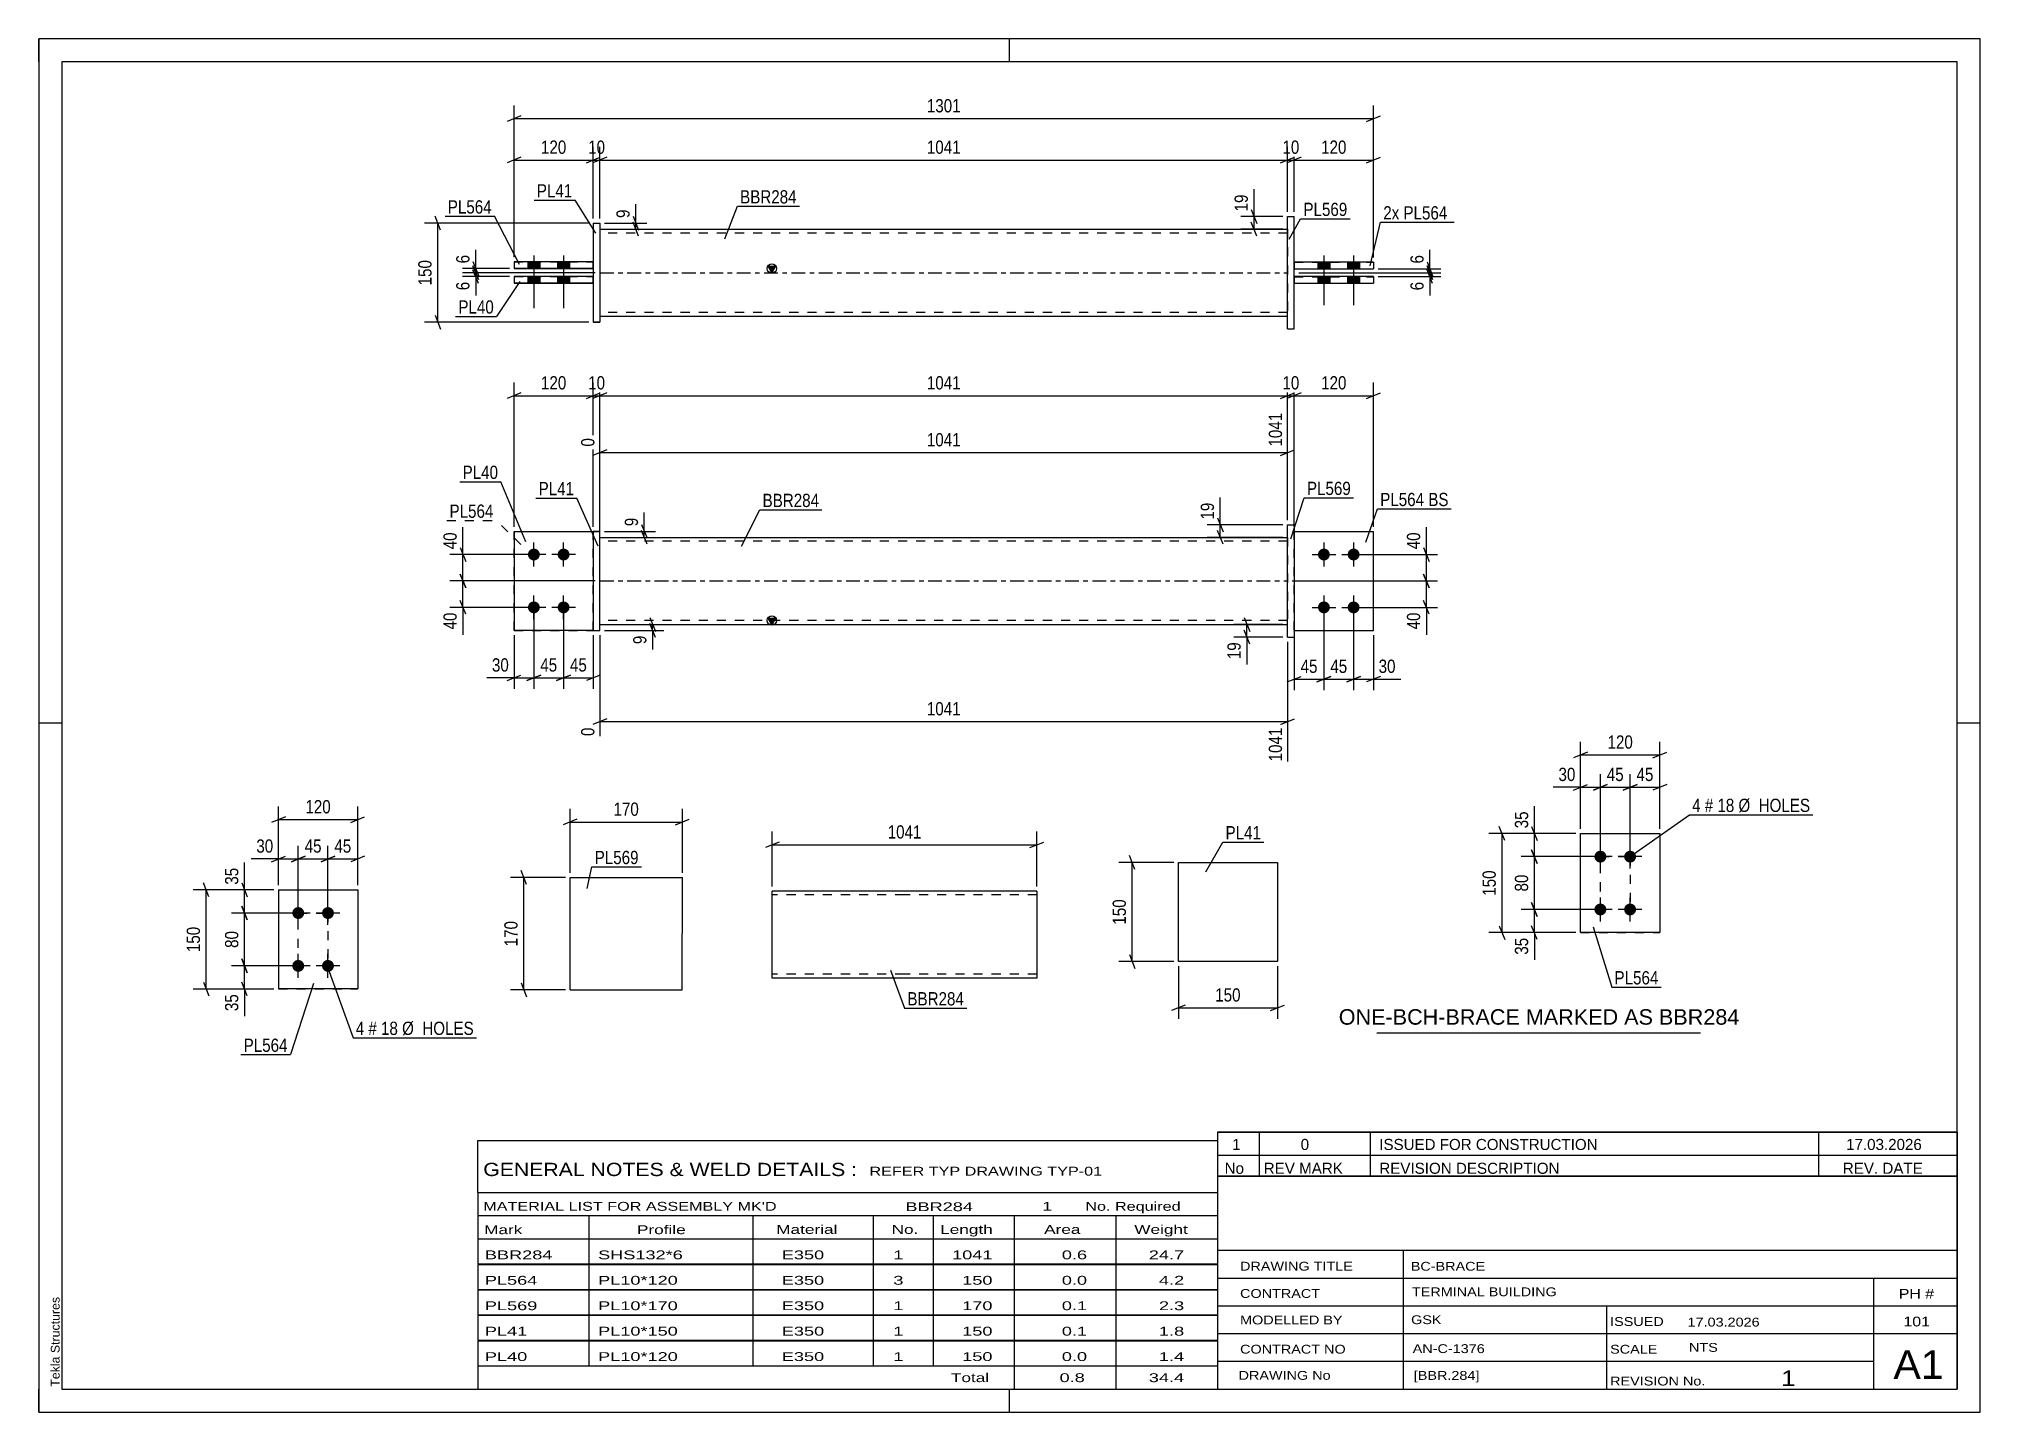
# Paper-space layout 'Layout1' of a CAD drawing. Header units: millimetres. Extents: x 0 to 420, y 0 to 297.
# The model-space entities are those that its viewports show. They can reach past a viewport. Long polylines and large blocks are cut down to what shows.
import ezdxf

# ---------------------------------------------------------------- set-up
doc = ezdxf.new("R2010")
doc.units = ezdxf.units.MM
doc.linetypes.add('DXK_LINE_DOT2', pattern=[3.9198, 1.9599, -1.9599])
doc.linetypes.add('DXK_LINE_DOT3', pattern=[5.9187, 2.979, -0.9799, 0.9799, -0.9799])
doc.layers.add('Viewport layer', color=7, linetype='Continuous', plot=False)
doc.styles.add('Arial', font='ARIAL.TTF', dxfattribs={"height": 0.2})
doc.styles.add('Arial Narrow', font='ARIALN.TTF', dxfattribs={"height": 0.2})

# ---------------------------------------------------------------- blocks, each defined once
blk = doc.blocks.new('Unknown-585697547-1128')
at = {"color": 5, "linetype": 'Continuous'}
for p, q in [((420, 297), (0, 297)), ((0, 297), (0, 0)), ((0, 292), (0, 297)), ((210, 292), (210, 297)), ((420, 0), (420, 297)), ((415, 292), (5, 292)), ((5, 292), (5, 5)), ((415, 5), (415, 292)), ((5, 149), (0, 149)), ((420, 149), (415, 149)), ((0, 0), (0, 5)), ((5, 5), (415, 5)), ((210, 0), (210, 5)), ((0, 0), (420, 0))]:
    blk.add_line(p, q, dxfattribs=at)
at = {"color": 174, "linetype": 'Continuous', "style": 'Arial'}
blk.add_text('Tekla Structures', height=1.9102, rotation=90, dxfattribs=at).set_placement((4.5, 5.5))
blk = doc.blocks.new('Part-585697547-1278 - 1262')
at = {"color": 2, "linetype": 'Continuous'}
for p, q in [((333.55, 125.14), (350.69, 125.14)), ((333.55, 103.71), (333.55, 125.14)), ((350.69, 125.14), (350.69, 125.14)), ((350.69, 125.14), (350.69, 103.71)), ((350.69, 103.71), (333.55, 103.71)), ((333.55, 103.71), (333.55, 103.71))]:
    blk.add_line(p, q, dxfattribs=at)
at = {"color": 7, "linetype": 'DXK_LINE_DOT2'}
for p, q in [((333.55, 125.14), (350.69, 125.14)), ((333.55, 103.71), (350.69, 103.71)), ((333.55, 103.71), (333.55, 103.71))]:
    blk.add_line(p, q, dxfattribs=at)
blk = doc.blocks.new('Bolt-585697547-1311 - 1262')
at = {"linetype": 'Continuous'}
for points in [[(337.83, 118.85), (337.57, 118.88), (337.31, 118.96), (337.08, 119.1), (336.88, 119.28), (336.72, 119.49), (336.61, 119.74), (336.55, 120), (336.55, 120.27), (336.61, 120.53), (336.72, 120.78), (336.88, 121), (337.08, 121.18), (337.31, 121.31), (337.57, 121.39), (337.83, 121.42), (338.1, 121.39), (338.36, 121.31), (338.59, 121.18), (338.79, 121), (338.95, 120.78), (339.06, 120.53), (339.11, 120.27), (339.11, 120), (339.06, 119.74), (338.95, 119.49), (338.79, 119.28), (338.59, 119.1), (338.36, 118.96), (338.1, 118.88)], [(344.26, 118.85), (343.99, 118.88), (343.74, 118.96), (343.51, 119.1), (343.31, 119.28), (343.15, 119.49), (343.04, 119.74), (342.98, 120), (342.98, 120.27), (343.04, 120.53), (343.15, 120.78), (343.31, 121), (343.51, 121.18), (343.74, 121.31), (343.99, 121.39), (344.26, 121.42), (344.53, 121.39), (344.78, 121.31), (345.02, 121.18), (345.22, 121), (345.38, 120.78), (345.48, 120.53), (345.54, 120.27), (345.54, 120), (345.48, 119.74), (345.38, 119.49), (345.22, 119.28), (345.02, 119.1), (344.78, 118.96), (344.53, 118.88)], [(337.83, 107.42), (337.57, 107.45), (337.31, 107.53), (337.08, 107.67), (336.88, 107.85), (336.72, 108.07), (336.61, 108.31), (336.55, 108.57), (336.55, 108.84), (336.61, 109.11), (336.72, 109.35), (336.88, 109.57), (337.08, 109.75), (337.31, 109.88), (337.57, 109.97), (337.83, 109.99), (338.1, 109.97), (338.36, 109.88), (338.59, 109.75), (338.79, 109.57), (338.95, 109.35), (339.06, 109.11), (339.11, 108.84), (339.11, 108.57), (339.06, 108.31), (338.95, 108.07), (338.79, 107.85), (338.59, 107.67), (338.36, 107.53), (338.1, 107.45)], [(344.26, 107.42), (343.99, 107.45), (343.74, 107.53), (343.51, 107.67), (343.31, 107.85), (343.15, 108.07), (343.04, 108.31), (342.98, 108.57), (342.98, 108.84), (343.04, 109.11), (343.15, 109.35), (343.31, 109.57), (343.51, 109.75), (343.74, 109.88), (343.99, 109.97), (344.26, 109.99), (344.53, 109.97), (344.78, 109.88), (345.02, 109.75), (345.22, 109.57), (345.38, 109.35), (345.48, 109.11), (345.54, 108.84), (345.54, 108.57), (345.48, 108.31), (345.38, 108.07), (345.22, 107.85), (345.02, 107.67), (344.78, 107.53), (344.53, 107.45)]]:
    blk.add_hatch(color=1, dxfattribs=at).paths.add_polyline_path(points)
at = {"color": 1, "linetype": 'Continuous'}
for p, q in [((337.83, 117.57), (337.83, 122.71)), ((344.26, 117.57), (344.26, 122.71)), ((340.4, 120.14), (335.26, 120.14)), ((346.83, 120.14), (341.69, 120.14)), ((337.83, 106.14), (337.83, 111.28)), ((344.26, 106.14), (344.26, 111.28)), ((340.4, 108.71), (335.26, 108.71)), ((346.83, 108.71), (341.69, 108.71))]:
    blk.add_line(p, q, dxfattribs=at)
blk = doc.blocks.new('Bolt-585697547-1585 - 1564')
at = {"linetype": 'Continuous'}
for points in [[(56.13, 109.23), (56.39, 109.2), (56.65, 109.12), (56.88, 108.98), (57.08, 108.8), (57.24, 108.59), (57.35, 108.34), (57.41, 108.08), (57.41, 107.81), (57.35, 107.55), (57.24, 107.3), (57.08, 107.08), (56.88, 106.9), (56.65, 106.77), (56.39, 106.69), (56.13, 106.66), (55.86, 106.69), (55.6, 106.77), (55.37, 106.9), (55.17, 107.08), (55.01, 107.3), (54.9, 107.55), (54.85, 107.81), (54.85, 108.08), (54.9, 108.34), (55.01, 108.59), (55.17, 108.8), (55.37, 108.98), (55.6, 109.12), (55.86, 109.2)], [(62.56, 109.23), (62.82, 109.2), (63.08, 109.12), (63.31, 108.98), (63.51, 108.8), (63.67, 108.59), (63.78, 108.34), (63.83, 108.08), (63.83, 107.81), (63.78, 107.55), (63.67, 107.3), (63.51, 107.08), (63.31, 106.9), (63.08, 106.77), (62.82, 106.69), (62.56, 106.66), (62.29, 106.69), (62.03, 106.77), (61.8, 106.9), (61.6, 107.08), (61.44, 107.3), (61.33, 107.55), (61.28, 107.81), (61.28, 108.08), (61.33, 108.34), (61.44, 108.59), (61.6, 108.8), (61.8, 108.98), (62.03, 109.12), (62.29, 109.2)], [(56.13, 97.8), (56.39, 97.77), (56.65, 97.69), (56.88, 97.56), (57.08, 97.38), (57.24, 97.16), (57.35, 96.91), (57.41, 96.65), (57.41, 96.38), (57.35, 96.12), (57.24, 95.87), (57.08, 95.65), (56.88, 95.47), (56.65, 95.34), (56.39, 95.26), (56.13, 95.23), (55.86, 95.26), (55.6, 95.34), (55.37, 95.47), (55.17, 95.65), (55.01, 95.87), (54.9, 96.12), (54.85, 96.38), (54.85, 96.65), (54.9, 96.91), (55.01, 97.16), (55.17, 97.38), (55.37, 97.56), (55.6, 97.69), (55.86, 97.77)], [(62.56, 97.8), (62.82, 97.77), (63.08, 97.69), (63.31, 97.56), (63.51, 97.38), (63.67, 97.16), (63.78, 96.91), (63.83, 96.65), (63.83, 96.38), (63.78, 96.12), (63.67, 95.87), (63.51, 95.65), (63.31, 95.47), (63.08, 95.34), (62.82, 95.26), (62.56, 95.23), (62.29, 95.26), (62.03, 95.34), (61.8, 95.47), (61.6, 95.65), (61.44, 95.87), (61.33, 96.12), (61.28, 96.38), (61.28, 96.65), (61.33, 96.91), (61.44, 97.16), (61.6, 97.38), (61.8, 97.56), (62.03, 97.69), (62.29, 97.77)]]:
    blk.add_hatch(color=1, dxfattribs=at).paths.add_polyline_path(points)
at = {"color": 1, "linetype": 'Continuous'}
for p, q in [((56.13, 105.37), (56.13, 110.51)), ((62.56, 105.37), (62.56, 110.51)), ((58.7, 107.94), (53.56, 107.94)), ((65.13, 107.94), (59.98, 107.94)), ((56.13, 93.94), (56.13, 99.09)), ((62.56, 93.94), (62.56, 99.09)), ((58.7, 96.51), (53.56, 96.51)), ((65.13, 96.51), (59.98, 96.51))]:
    blk.add_line(p, q, dxfattribs=at)
blk = doc.blocks.new('Part-585697547-1580 - 1564')
at = {"color": 2, "linetype": 'Continuous'}
for p, q in [((51.84, 112.94), (68.98, 112.94)), ((51.84, 112.94), (51.84, 91.52)), ((68.98, 112.94), (68.98, 112.94)), ((68.98, 112.94), (68.98, 91.52)), ((68.98, 91.52), (51.84, 91.52)), ((51.84, 91.52), (51.84, 91.52))]:
    blk.add_line(p, q, dxfattribs=at)
at = {"color": 7, "linetype": 'DXK_LINE_DOT2'}
for p, q in [((51.84, 112.94), (68.98, 112.94)), ((68.98, 112.94), (68.98, 112.94)), ((51.84, 91.52), (68.98, 91.52))]:
    blk.add_line(p, q, dxfattribs=at)
blk = doc.blocks.new('Part-585697547-1938 - 1922')
at = {"color": 2, "linetype": 'Continuous'}
for p, q in [((102.81, 190.48), (119.96, 190.48)), ((102.81, 190.48), (102.81, 169.05)), ((119.96, 169.05), (102.81, 169.05)), ((102.81, 169.05), (102.81, 169.05)), ((119.96, 169.05), (119.96, 169.05))]:
    blk.add_line(p, q, dxfattribs=at)
at = {"color": 7, "linetype": 'DXK_LINE_DOT2'}
for p, q in [((102.81, 190.48), (119.96, 190.48)), ((119.96, 190.48), (119.96, 190.48)), ((119.96, 190.48), (119.96, 169.05)), ((102.81, 169.05), (119.96, 169.05)), ((102.81, 169.05), (102.81, 169.05))]:
    blk.add_line(p, q, dxfattribs=at)
blk = doc.blocks.new('Part-585697547-1928 - 1922')
at = {"color": 7, "linetype": 'DXK_LINE_DOT2'}
for p, q in [((271.59, 190.47), (288.73, 190.47)), ((271.59, 169.05), (271.59, 190.47)), ((271.59, 190.47), (288.73, 190.47)), ((288.73, 190.47), (288.73, 190.47)), ((288.73, 169.05), (288.73, 190.47)), ((271.59, 169.05), (271.59, 169.05)), ((271.59, 169.05), (288.73, 169.05)), ((271.59, 169.05), (288.73, 169.05))]:
    blk.add_line(p, q, dxfattribs=at)
at = {"color": 2, "linetype": 'Continuous'}
blk.add_line((288.73, 169.05), (288.73, 169.05), dxfattribs=at)
blk = doc.blocks.new('Part-585697547-1933 - 1922')
at = {"color": 2, "linetype": 'Continuous'}
for p, q in [((270.16, 191.91), (271.59, 191.91)), ((270.16, 167.62), (270.16, 191.91)), ((271.59, 191.91), (271.59, 167.61)), ((270.16, 167.62), (270.16, 167.61)), ((270.16, 167.61), (270.16, 167.62)), ((270.16, 167.62), (271.59, 167.62)), ((270.16, 167.61), (271.59, 167.61))]:
    blk.add_line(p, q, dxfattribs=at)
at = {"color": 7, "linetype": 'DXK_LINE_DOT2'}
blk.add_line((270.16, 191.9), (271.59, 191.9), dxfattribs=at)
blk = doc.blocks.new('Part-585697547-1943 - 1922')
at = {"linetype": 'Continuous'}
blk.add_hatch(color=2, dxfattribs=at).paths.add_polyline_path([(158.58, 170.33), (157.78, 171.73), (159.38, 171.73)])
at = {"color": 2, "linetype": 'Continuous'}
for p, q in [((121.39, 189.19), (270.16, 189.19)), ((121.39, 170.33), (270.16, 170.33)), ((158.58, 170.33), (157.78, 171.73)), ((157.78, 171.73), (159.38, 171.73)), ((159.38, 171.73), (158.58, 170.33))]:
    blk.add_line(p, q, dxfattribs=at)
at = {"color": 7, "linetype": 'DXK_LINE_DOT2'}
for p, q in [((121.39, 170.33), (121.39, 189.19)), ((270.16, 189.19), (270.16, 170.33)), ((270.16, 188.33), (121.39, 188.33)), ((270.16, 171.19), (121.39, 171.19))]:
    blk.add_line(p, q, dxfattribs=at)
at = {"color": 7, "linetype": 'DXK_LINE_DOT3'}
blk.add_line((121.39, 179.76), (270.16, 179.76), dxfattribs=at)
at = {"color": 2, "linetype": 'Continuous'}
blk.add_circle((158.58, 171.23), 1, dxfattribs=at)
blk = doc.blocks.new('Part-585697547-1948 - 1922')
at = {"color": 2, "linetype": 'Continuous'}
for p, q in [((271.59, 190.48), (288.73, 190.48)), ((288.73, 190.48), (288.73, 190.48)), ((288.73, 169.05), (288.73, 190.48)), ((271.59, 169.05), (288.73, 169.05))]:
    blk.add_line(p, q, dxfattribs=at)
at = {"color": 7, "linetype": 'DXK_LINE_DOT2'}
for p, q in [((271.59, 190.48), (288.73, 190.48)), ((271.59, 169.05), (271.59, 190.48)), ((271.59, 169.05), (271.59, 169.05)), ((271.59, 169.05), (288.73, 169.05))]:
    blk.add_line(p, q, dxfattribs=at)
blk = doc.blocks.new('Bolt-585697547-1950 - 1922')
at = {"linetype": 'Continuous'}
for points in [[(107.1, 184.19), (106.83, 184.22), (106.58, 184.3), (106.34, 184.44), (106.14, 184.62), (105.99, 184.83), (105.88, 185.08), (105.82, 185.34), (105.82, 185.61), (105.88, 185.87), (105.99, 186.12), (106.14, 186.34), (106.34, 186.52), (106.58, 186.65), (106.83, 186.73), (107.1, 186.76), (107.37, 186.73), (107.62, 186.65), (107.86, 186.52), (108.05, 186.34), (108.21, 186.12), (108.32, 185.87), (108.38, 185.61), (108.38, 185.34), (108.32, 185.08), (108.21, 184.83), (108.05, 184.62), (107.86, 184.44), (107.62, 184.3), (107.37, 184.22)], [(113.53, 184.19), (113.26, 184.22), (113.01, 184.3), (112.77, 184.44), (112.57, 184.62), (112.41, 184.83), (112.31, 185.08), (112.25, 185.34), (112.25, 185.61), (112.31, 185.87), (112.41, 186.12), (112.57, 186.34), (112.77, 186.52), (113.01, 186.65), (113.26, 186.73), (113.53, 186.76), (113.8, 186.73), (114.05, 186.65), (114.28, 186.52), (114.48, 186.34), (114.64, 186.12), (114.75, 185.87), (114.81, 185.61), (114.81, 185.34), (114.75, 185.08), (114.64, 184.83), (114.48, 184.62), (114.28, 184.44), (114.05, 184.3), (113.8, 184.22)], [(107.1, 172.76), (106.83, 172.79), (106.58, 172.87), (106.34, 173.01), (106.14, 173.19), (105.99, 173.4), (105.88, 173.65), (105.82, 173.91), (105.82, 174.18), (105.88, 174.44), (105.99, 174.69), (106.14, 174.91), (106.34, 175.09), (106.58, 175.22), (106.83, 175.3), (107.1, 175.33), (107.37, 175.3), (107.62, 175.22), (107.86, 175.09), (108.05, 174.91), (108.21, 174.69), (108.32, 174.44), (108.38, 174.18), (108.38, 173.91), (108.32, 173.65), (108.21, 173.4), (108.05, 173.19), (107.86, 173.01), (107.62, 172.87), (107.37, 172.79)], [(113.53, 172.76), (113.26, 172.79), (113.01, 172.87), (112.77, 173.01), (112.57, 173.19), (112.41, 173.4), (112.31, 173.65), (112.25, 173.91), (112.25, 174.18), (112.31, 174.44), (112.41, 174.69), (112.57, 174.91), (112.77, 175.09), (113.01, 175.22), (113.26, 175.3), (113.53, 175.33), (113.8, 175.3), (114.05, 175.22), (114.28, 175.09), (114.48, 174.91), (114.64, 174.69), (114.75, 174.44), (114.81, 174.18), (114.81, 173.91), (114.75, 173.65), (114.64, 173.4), (114.48, 173.19), (114.28, 173.01), (114.05, 172.87), (113.8, 172.79)]]:
    blk.add_hatch(color=1, dxfattribs=at).paths.add_polyline_path(points)
at = {"color": 1, "linetype": 'Continuous'}
for p, q in [((109.67, 185.48), (104.53, 185.48)), ((107.1, 182.9), (107.1, 188.05)), ((116.1, 185.48), (110.96, 185.48)), ((113.53, 182.9), (113.53, 188.05)), ((107.1, 171.48), (107.1, 176.62)), ((113.53, 171.48), (113.53, 176.62)), ((109.67, 174.05), (104.53, 174.05)), ((116.1, 174.05), (110.96, 174.05))]:
    blk.add_line(p, q, dxfattribs=at)
blk = doc.blocks.new('Bolt-585697547-1951 - 1922')
at = {"linetype": 'Continuous'}
for points in [[(278.02, 186.76), (278.29, 186.73), (278.54, 186.65), (278.78, 186.52), (278.97, 186.34), (279.13, 186.12), (279.24, 185.87), (279.3, 185.61), (279.3, 185.34), (279.24, 185.08), (279.13, 184.83), (278.97, 184.62), (278.78, 184.44), (278.54, 184.3), (278.29, 184.22), (278.02, 184.19), (277.75, 184.22), (277.5, 184.3), (277.26, 184.44), (277.06, 184.62), (276.91, 184.83), (276.8, 185.08), (276.74, 185.34), (276.74, 185.61), (276.8, 185.87), (276.91, 186.12), (277.06, 186.34), (277.26, 186.52), (277.5, 186.65), (277.75, 186.73)], [(284.45, 186.76), (284.72, 186.73), (284.97, 186.65), (285.2, 186.52), (285.4, 186.34), (285.56, 186.12), (285.67, 185.87), (285.73, 185.61), (285.73, 185.34), (285.67, 185.08), (285.56, 184.83), (285.4, 184.62), (285.2, 184.44), (284.97, 184.3), (284.72, 184.22), (284.45, 184.19), (284.18, 184.22), (283.93, 184.3), (283.69, 184.44), (283.49, 184.62), (283.33, 184.83), (283.23, 185.08), (283.17, 185.34), (283.17, 185.61), (283.23, 185.87), (283.33, 186.12), (283.49, 186.34), (283.69, 186.52), (283.93, 186.65), (284.18, 186.73)], [(278.02, 175.33), (278.29, 175.3), (278.54, 175.22), (278.78, 175.09), (278.97, 174.91), (279.13, 174.69), (279.24, 174.44), (279.3, 174.18), (279.3, 173.91), (279.24, 173.65), (279.13, 173.4), (278.97, 173.19), (278.78, 173.01), (278.54, 172.87), (278.29, 172.79), (278.02, 172.76), (277.75, 172.79), (277.5, 172.87), (277.26, 173.01), (277.06, 173.19), (276.91, 173.4), (276.8, 173.65), (276.74, 173.91), (276.74, 174.18), (276.8, 174.44), (276.91, 174.69), (277.06, 174.91), (277.26, 175.09), (277.5, 175.22), (277.75, 175.3)], [(284.45, 175.33), (284.72, 175.3), (284.97, 175.22), (285.2, 175.09), (285.4, 174.91), (285.56, 174.69), (285.67, 174.44), (285.73, 174.18), (285.73, 173.91), (285.67, 173.65), (285.56, 173.4), (285.4, 173.19), (285.2, 173.01), (284.97, 172.87), (284.72, 172.79), (284.45, 172.76), (284.18, 172.79), (283.93, 172.87), (283.69, 173.01), (283.49, 173.19), (283.33, 173.4), (283.23, 173.65), (283.17, 173.91), (283.17, 174.18), (283.23, 174.44), (283.33, 174.69), (283.49, 174.91), (283.69, 175.09), (283.93, 175.22), (284.18, 175.3)]]:
    blk.add_hatch(color=1, dxfattribs=at).paths.add_polyline_path(points)
at = {"color": 1, "linetype": 'Continuous'}
for p, q in [((275.45, 185.48), (280.59, 185.48)), ((278.02, 188.05), (278.02, 182.9)), ((281.88, 185.48), (287.02, 185.48)), ((284.45, 188.05), (284.45, 182.9)), ((278.02, 176.62), (278.02, 171.48)), ((284.45, 176.62), (284.45, 171.48)), ((275.45, 174.05), (280.59, 174.05)), ((281.88, 174.05), (287.02, 174.05))]:
    blk.add_line(p, q, dxfattribs=at)
blk = doc.blocks.new('Part-585697547-1956 - 1922')
at = {"color": 2, "linetype": 'Continuous'}
for p, q in [((121.39, 190.48), (119.96, 190.48)), ((119.96, 190.48), (119.96, 169.04)), ((121.39, 169.04), (121.39, 190.48)), ((119.96, 169.05), (121.39, 169.05)), ((119.96, 169.04), (121.39, 169.04)), ((121.39, 169.05), (121.39, 169.04))]:
    blk.add_line(p, q, dxfattribs=at)
at = {"color": 7, "linetype": 'DXK_LINE_DOT2'}
blk.add_line((119.96, 190.47), (121.39, 190.47), dxfattribs=at)
blk = doc.blocks.new('Part-585697547-1961 - 1922')
at = {"color": 7, "linetype": 'DXK_LINE_DOT2'}
for p, q in [((102.81, 190.47), (119.96, 190.47)), ((102.81, 190.47), (119.96, 190.47)), ((102.81, 169.05), (102.81, 190.47)), ((119.96, 190.47), (119.96, 190.47)), ((119.96, 169.05), (119.96, 190.47)), ((102.81, 169.05), (119.96, 169.05)), ((119.96, 169.05), (102.81, 169.05)), ((102.81, 169.05), (102.81, 169.05))]:
    blk.add_line(p, q, dxfattribs=at)
at = {"color": 2, "linetype": 'Continuous'}
blk.add_line((119.96, 169.05), (119.96, 169.05), dxfattribs=at)
blk = doc.blocks.new('Bolt-585697547-2276 - 2273')
at = {"linetype": 'Continuous'}
for points in [[(105.81, 247.32), (108.39, 247.32), (108.39, 248.75), (105.81, 248.75)], [(105.81, 247.32), (108.39, 247.32), (108.39, 248.75), (105.81, 248.75)], [(112.24, 247.32), (114.81, 247.32), (114.81, 248.75), (112.24, 248.75)], [(112.24, 247.32), (114.81, 247.32), (114.81, 248.75), (112.24, 248.75)], [(105.81, 244.16), (108.39, 244.16), (108.39, 245.59), (105.81, 245.59)], [(105.81, 244.15), (108.39, 244.15), (108.39, 245.58), (105.81, 245.58)], [(112.24, 244.16), (114.81, 244.16), (114.81, 245.59), (112.24, 245.59)], [(112.24, 244.15), (114.81, 244.15), (114.81, 245.58), (112.24, 245.58)]]:
    blk.add_hatch(color=1, dxfattribs=at).paths.add_polyline_path(points)
at = {"color": 1, "linetype": 'Continuous'}
for p, q in [((105.81, 248.75), (105.81, 247.32)), ((105.81, 248.75), (105.81, 247.32)), ((107.1, 250.18), (107.1, 238.75)), ((107.1, 250.18), (107.1, 238.75)), ((108.39, 248.75), (108.39, 247.32)), ((108.39, 248.75), (108.39, 247.32)), ((112.24, 248.75), (112.24, 247.32)), ((112.24, 248.75), (112.24, 247.32)), ((113.53, 250.18), (113.53, 238.75)), ((113.53, 250.18), (113.53, 238.75)), ((114.81, 248.75), (114.81, 247.32)), ((114.81, 248.75), (114.81, 247.32)), ((105.81, 245.59), (105.81, 244.16)), ((105.81, 245.58), (105.81, 244.15)), ((108.39, 245.59), (108.39, 244.16)), ((108.39, 245.58), (108.39, 244.15)), ((112.24, 245.59), (112.24, 244.16)), ((112.24, 245.58), (112.24, 244.15)), ((114.81, 245.59), (114.81, 244.16)), ((114.81, 245.58), (114.81, 244.15))]:
    blk.add_line(p, q, dxfattribs=at)
blk = doc.blocks.new('Part-585697547-2291 - 2273')
at = {"color": 2, "linetype": 'Continuous'}
for p, q in [((288.73, 248.71), (271.59, 248.71)), ((288.73, 248.71), (288.73, 247.27)), ((271.59, 247.28), (288.73, 247.28)), ((271.59, 247.27), (288.73, 247.27))]:
    blk.add_line(p, q, dxfattribs=at)
at = {"color": 7, "linetype": 'DXK_LINE_DOT2'}
for p, q in [((271.59, 248.71), (271.59, 247.27)), ((271.59, 248.7), (288.73, 248.7))]:
    blk.add_line(p, q, dxfattribs=at)
blk = doc.blocks.new('Bolt-585697547-2275 - 2273')
at = {"linetype": 'Continuous'}
for points in [[(279.31, 248.71), (276.73, 248.71), (276.73, 247.28), (279.31, 247.28)], [(279.31, 248.7), (276.73, 248.7), (276.73, 247.28), (279.31, 247.28)], [(285.73, 248.71), (283.16, 248.71), (283.16, 247.28), (285.73, 247.28)], [(285.73, 248.7), (283.16, 248.7), (283.16, 247.28), (285.73, 247.28)], [(279.31, 245.56), (276.73, 245.56), (276.73, 244.13), (279.31, 244.13)], [(279.31, 245.56), (276.73, 245.56), (276.73, 244.14), (279.31, 244.14)], [(285.73, 245.56), (283.16, 245.56), (283.16, 244.13), (285.73, 244.13)], [(285.73, 245.56), (283.16, 245.56), (283.16, 244.14), (285.73, 244.14)]]:
    blk.add_hatch(color=1, dxfattribs=at).paths.add_polyline_path(points)
at = {"color": 1, "linetype": 'Continuous'}
for p, q in [((276.73, 248.71), (276.73, 247.28)), ((276.73, 248.7), (276.73, 247.28)), ((278.02, 250.14), (278.02, 239.42)), ((278.02, 250.13), (278.02, 239.42)), ((279.31, 248.71), (279.31, 247.28)), ((279.31, 248.7), (279.31, 247.28)), ((283.16, 248.71), (283.16, 247.28)), ((283.16, 248.7), (283.16, 247.28)), ((284.45, 250.14), (284.45, 239.42)), ((284.45, 250.13), (284.45, 239.42)), ((285.73, 248.71), (285.73, 247.28)), ((285.73, 248.7), (285.73, 247.28)), ((276.73, 245.56), (276.73, 244.13)), ((276.73, 245.56), (276.73, 244.14)), ((279.31, 245.56), (279.31, 244.13)), ((279.31, 245.56), (279.31, 244.14)), ((283.16, 245.56), (283.16, 244.13)), ((283.16, 245.56), (283.16, 244.14)), ((285.73, 245.56), (285.73, 244.13)), ((285.73, 245.56), (285.73, 244.14))]:
    blk.add_line(p, q, dxfattribs=at)
blk = doc.blocks.new('Part-585697547-2281 - 2273')
at = {"color": 2, "linetype": 'Continuous'}
for p, q in [((119.96, 257.14), (121.39, 257.14)), ((119.96, 257.14), (119.96, 235.71)), ((121.39, 257.14), (121.39, 235.7)), ((121.39, 235.71), (119.96, 235.71)), ((119.96, 235.71), (119.96, 235.7)), ((119.96, 235.71), (119.96, 235.7)), ((119.96, 235.7), (121.39, 235.7))]:
    blk.add_line(p, q, dxfattribs=at)
at = {"color": 7, "linetype": 'DXK_LINE_DOT2'}
for p, q in [((119.96, 257.13), (121.39, 257.13)), ((121.39, 257.13), (121.39, 257.14))]:
    blk.add_line(p, q, dxfattribs=at)
blk = doc.blocks.new('Part-585697547-2286 - 2273')
at = {"color": 2, "linetype": 'Continuous'}
for p, q in [((119.96, 248.75), (102.81, 248.75)), ((102.81, 248.75), (102.81, 247.33)), ((119.96, 247.33), (119.96, 248.75)), ((102.81, 247.33), (119.96, 247.33)), ((102.81, 247.32), (102.81, 247.33)), ((102.81, 247.33), (102.81, 247.32)), ((119.96, 247.32), (102.81, 247.32))]:
    blk.add_line(p, q, dxfattribs=at)
at = {"color": 7, "linetype": 'DXK_LINE_DOT2'}
for p, q in [((102.81, 248.75), (119.96, 248.75)), ((119.96, 247.32), (119.96, 247.33)), ((119.96, 247.33), (119.96, 247.32))]:
    blk.add_line(p, q, dxfattribs=at)
blk = doc.blocks.new('Part-585697547-2311 - 2273')
at = {"color": 2, "linetype": 'Continuous'}
for p, q in [((270.16, 234.28), (270.16, 258.57)), ((270.16, 258.57), (271.59, 258.57)), ((271.59, 234.28), (271.59, 258.57)), ((270.16, 234.28), (271.59, 234.28)), ((270.16, 234.28), (270.16, 234.27)), ((270.16, 234.27), (270.16, 234.28)), ((270.16, 234.27), (271.59, 234.27)), ((271.59, 234.27), (271.59, 234.28)), ((271.59, 234.28), (271.59, 234.27))]:
    blk.add_line(p, q, dxfattribs=at)
at = {"color": 7, "linetype": 'DXK_LINE_DOT2'}
for q in [(270.16, 258.57), (271.59, 258.56)]:
    blk.add_line((270.16, 258.56), q, dxfattribs=at)
blk = doc.blocks.new('Part-585697547-2296 - 2273')
at = {"color": 2, "linetype": 'Continuous'}
for p, q in [((288.73, 245.57), (271.59, 245.57)), ((271.59, 244.14), (288.73, 244.14)), ((271.59, 244.13), (288.73, 244.13)), ((288.73, 245.57), (288.73, 244.13))]:
    blk.add_line(p, q, dxfattribs=at)
at = {"color": 7, "linetype": 'DXK_LINE_DOT2'}
for p, q in [((271.59, 245.57), (271.59, 244.13)), ((271.59, 245.56), (288.73, 245.56))]:
    blk.add_line(p, q, dxfattribs=at)
blk = doc.blocks.new('Part-585697547-2301 - 2273')
at = {"linetype": 'Continuous'}
blk.add_hatch(color=2, dxfattribs=at).paths.add_polyline_path([(158.58, 246.42), (157.78, 247.82), (159.38, 247.82)])
at = {"color": 2, "linetype": 'Continuous'}
for p, q in [((121.39, 255.85), (270.16, 255.85)), ((158.58, 246.42), (157.78, 247.82)), ((157.78, 247.82), (159.38, 247.82)), ((159.38, 247.82), (158.58, 246.42)), ((121.39, 236.99), (270.16, 236.99))]:
    blk.add_line(p, q, dxfattribs=at)
at = {"color": 7, "linetype": 'DXK_LINE_DOT2'}
for p, q in [((121.39, 255.85), (121.39, 236.99)), ((270.16, 254.99), (121.39, 254.99)), ((270.16, 255.85), (270.16, 236.99)), ((270.16, 237.85), (121.39, 237.85))]:
    blk.add_line(p, q, dxfattribs=at)
at = {"color": 7, "linetype": 'DXK_LINE_DOT3'}
blk.add_line((121.39, 246.42), (270.16, 246.42), dxfattribs=at)
at = {"color": 2, "linetype": 'Continuous'}
blk.add_circle((158.58, 247.32), 1, dxfattribs=at)
blk = doc.blocks.new('Part-585697547-2316 - 2273')
at = {"color": 2, "linetype": 'Continuous'}
for p, q in [((119.96, 245.59), (102.81, 245.59)), ((102.81, 245.59), (102.81, 244.16)), ((102.81, 244.16), (119.96, 244.16)), ((102.81, 244.15), (102.81, 244.16)), ((102.81, 244.16), (102.81, 244.15)), ((119.96, 244.15), (102.81, 244.15)), ((119.96, 244.16), (119.96, 245.59))]:
    blk.add_line(p, q, dxfattribs=at)
at = {"color": 7, "linetype": 'DXK_LINE_DOT2'}
for p, q in [((102.81, 245.58), (119.96, 245.58)), ((119.96, 244.16), (119.96, 244.15)), ((119.96, 244.15), (119.96, 244.16))]:
    blk.add_line(p, q, dxfattribs=at)
blk = doc.blocks.new('Part-585697547-1238 - 1220')
at = {"color": 2, "linetype": 'Continuous'}
for p, q in [((246.53, 118.88), (267.95, 118.89)), ((246.53, 97.45), (246.53, 118.88)), ((267.95, 118.89), (267.96, 97.46)), ((267.96, 97.46), (246.53, 97.45))]:
    blk.add_line(p, q, dxfattribs=at)
blk = doc.blocks.new('Part-585697547-1540 - 1524')
at = {"color": 2, "linetype": 'Continuous'}
for p, q in [((114.92, 91.34), (114.93, 115.62)), ((114.93, 115.62), (139.22, 115.62)), ((139.21, 91.33), (139.22, 115.62)), ((114.92, 91.34), (139.21, 91.33))]:
    blk.add_line(p, q, dxfattribs=at)
blk = doc.blocks.new('Part-585697547-1431 - 1415')
at = {"color": 2, "linetype": 'Continuous'}
for p, q in [((187.26, 112.7), (158.69, 112.7)), ((158.69, 93.98), (158.69, 112.7)), ((215.93, 112.7), (187.36, 112.7)), ((215.93, 112.7), (215.93, 93.85)), ((158.69, 93.85), (158.69, 93.98)), ((187.26, 93.85), (158.69, 93.85)), ((215.93, 93.85), (187.36, 93.85))]:
    blk.add_line(p, q, dxfattribs=at)
at = {"color": 7, "linetype": 'DXK_LINE_DOT2'}
for p, q in [((187.26, 111.85), (158.69, 111.85)), ((215.93, 111.85), (187.36, 111.85)), ((158.69, 94.7), (158.69, 94.77)), ((187.26, 94.7), (158.69, 94.7)), ((215.93, 94.7), (187.36, 94.7)), ((215.93, 94.7), (215.93, 94.77))]:
    blk.add_line(p, q, dxfattribs=at)
blk = doc.blocks.new('Rectangle-585697547-1398 - 1262')
at = {"color": 1, "linetype": 'DXK_LINE_DOT2'}
blk.add_lwpolyline([(337.83, 120.14), (344.26, 120.14), (344.26, 108.71), (337.83, 108.71), (337.83, 120.14)], close=True, dxfattribs=at)
blk = doc.blocks.new('Rectangle-585697547-1700 - 1564')
at = {"color": 1, "linetype": 'DXK_LINE_DOT2'}
blk.add_lwpolyline([(56.13, 107.94), (62.56, 107.94), (62.56, 96.51), (56.13, 96.51), (56.13, 107.94)], close=True, dxfattribs=at)
blk = doc.blocks.new('StraightDimension-585697547-1377 - 1262')
at = {"color": 7, "linetype": 'Continuous'}
for p, q in [((332.05, 134.54), (335.05, 135.74)), ((333.55, 126.14), (333.55, 137.99)), ((333.55, 135.14), (337.83, 135.14)), ((339.33, 135.74), (336.33, 134.54)), ((337.83, 121.14), (337.83, 137.99))]:
    blk.add_line(p, q, dxfattribs=at)
at = {"color": 0}
blk.add_wipeout([(333.02, 135.89), (333.02, 140.09), (328.17, 140.09), (328.17, 135.89)], dxfattribs=at)
at = {"color": 7, "linetype": 'Continuous'}
blk.add_line((333.55, 135.14), (327.64, 135.14), dxfattribs=at)
blk.add_line((333.55, 135.14), (327.64, 135.14), dxfattribs=at)
at = {"color": 3, "style": 'Arial Narrow'}
blk.add_text('30', height=2.863, dxfattribs=at).set_placement((328.77, 136.49))
blk = doc.blocks.new('StraightDimension-585697547-1313 - 1262')
at = {"color": 7, "linetype": 'Continuous'}
for p, q in [((322.95, 110.21), (324.15, 107.21)), ((336.83, 108.71), (320.7, 108.71)), ((324.15, 102.21), (322.95, 105.21)), ((323.55, 103.71), (323.55, 108.71)), ((332.55, 103.71), (320.7, 103.71))]:
    blk.add_line(p, q, dxfattribs=at)
at = {"color": 0}
blk.add_wipeout([(322.8, 103.18), (318.6, 103.18), (318.6, 98.33), (322.8, 98.33)], dxfattribs=at)
at = {"color": 7, "linetype": 'Continuous'}
blk.add_line((323.55, 103.71), (323.55, 97.8), dxfattribs=at)
blk.add_line((323.55, 103.71), (323.55, 97.8), dxfattribs=at)
at = {"color": 3, "style": 'Arial Narrow'}
blk.add_text('35', height=2.863, rotation=90.0002, dxfattribs=at).set_placement((322.2, 98.93))
blk = doc.blocks.new('StraightDimension-585697547-1345 - 1262')
at = {"color": 7, "linetype": 'Continuous'}
for p, q in [((317.15, 123.64), (315.95, 126.64)), ((332.55, 125.14), (313.7, 125.14)), ((316.55, 103.71), (316.55, 125.14)), ((315.95, 105.21), (317.15, 102.21)), ((332.55, 103.71), (313.7, 103.71))]:
    blk.add_line(p, q, dxfattribs=at)
at = {"color": 0}
blk.add_wipeout([(315.8, 117.76), (311.6, 117.76), (311.6, 111.08), (315.8, 111.08)], dxfattribs=at)
at = {"color": 3, "style": 'Arial Narrow'}
blk.add_text('150', height=2.863, rotation=90.0002, dxfattribs=at).set_placement((315.2, 111.68))
blk = doc.blocks.new('StraightDimension-585697547-1334 - 1262')
at = {"color": 7, "linetype": 'Continuous'}
for p, q in [((322.95, 126.64), (324.15, 123.64)), ((332.55, 125.14), (320.7, 125.14)), ((323.55, 120.14), (323.55, 125.14)), ((336.83, 120.14), (320.7, 120.14)), ((324.15, 118.64), (322.95, 121.64))]:
    blk.add_line(p, q, dxfattribs=at)
at = {"color": 0}
blk.add_wipeout([(322.8, 130.52), (318.6, 130.52), (318.6, 125.66), (322.8, 125.66)], dxfattribs=at)
at = {"color": 7, "linetype": 'Continuous'}
blk.add_line((323.55, 125.14), (323.55, 131.04), dxfattribs=at)
blk.add_line((323.55, 125.14), (323.55, 131.04), dxfattribs=at)
at = {"color": 3, "style": 'Arial Narrow'}
blk.add_text('35', height=2.863, rotation=90.0002, dxfattribs=at).set_placement((322.2, 126.26))
blk = doc.blocks.new('StraightDimension-585697547-1388 - 1262')
at = {"color": 7, "linetype": 'Continuous'}
for p, q in [((333.55, 126.14), (333.55, 144.99)), ((350.69, 126.14), (350.69, 144.99)), ((335.05, 142.74), (332.05, 141.54)), ((333.55, 142.14), (350.69, 142.14)), ((349.19, 141.54), (352.19, 142.74))]:
    blk.add_line(p, q, dxfattribs=at)
at = {"color": 0}
blk.add_wipeout([(345.46, 142.89), (345.46, 147.09), (338.78, 147.09), (338.78, 142.89)], dxfattribs=at)
at = {"color": 3, "style": 'Arial Narrow'}
blk.add_text('120', height=2.863, dxfattribs=at).set_placement((339.38, 143.49))
blk = doc.blocks.new('StraightDimension-585697547-1324 - 1262')
at = {"color": 7, "linetype": 'Continuous'}
for p, q in [((336.83, 120.14), (320.7, 120.14)), ((322.95, 121.64), (324.15, 118.64)), ((323.55, 108.71), (323.55, 120.14)), ((324.15, 107.21), (322.95, 110.21)), ((336.83, 108.71), (320.7, 108.71))]:
    blk.add_line(p, q, dxfattribs=at)
at = {"color": 0}
blk.add_wipeout([(322.8, 116.85), (318.6, 116.85), (318.6, 112), (322.8, 112)], dxfattribs=at)
at = {"color": 3, "style": 'Arial Narrow'}
blk.add_text('80', height=2.863, rotation=90.0002, dxfattribs=at).set_placement((322.2, 112.6))
blk = doc.blocks.new('StraightDimension-585697547-1356 - 1262')
at = {"color": 7, "linetype": 'Continuous'}
for p, q in [((342.76, 134.54), (345.76, 135.74)), ((344.26, 121.14), (344.26, 137.99)), ((344.26, 135.14), (350.69, 135.14)), ((352.19, 135.74), (349.19, 134.54)), ((350.69, 126.14), (350.69, 137.99))]:
    blk.add_line(p, q, dxfattribs=at)
at = {"color": 0}
blk.add_wipeout([(349.9, 135.89), (349.9, 140.09), (345.05, 140.09), (345.05, 135.89)], dxfattribs=at)
at = {"color": 3, "style": 'Arial Narrow'}
blk.add_text('45', height=2.863, dxfattribs=at).set_placement((345.65, 136.49))
blk = doc.blocks.new('StraightDimension-585697547-1367 - 1262')
at = {"color": 7, "linetype": 'Continuous'}
for p, q in [((336.33, 134.54), (339.33, 135.74)), ((337.83, 121.14), (337.83, 137.99)), ((337.83, 135.14), (344.26, 135.14)), ((345.76, 135.74), (342.76, 134.54)), ((344.26, 121.14), (344.26, 137.99))]:
    blk.add_line(p, q, dxfattribs=at)
at = {"color": 0}
blk.add_wipeout([(343.48, 135.89), (343.48, 140.09), (338.62, 140.09), (338.62, 135.89)], dxfattribs=at)
at = {"color": 3, "style": 'Arial Narrow'}
blk.add_text('45', height=2.863, dxfattribs=at).set_placement((339.22, 136.49))
blk = doc.blocks.new('StraightDimension-585697547-1587 - 1564')
at = {"color": 7, "linetype": 'Continuous'}
for p, q in [((51.84, 113.94), (51.84, 131)), ((68.98, 113.94), (68.98, 131)), ((53.34, 128.75), (50.34, 127.55)), ((51.84, 128.15), (68.98, 128.15)), ((67.48, 127.55), (70.48, 128.75))]:
    blk.add_line(p, q, dxfattribs=at)
at = {"color": 0}
blk.add_wipeout([(63.76, 128.9), (63.76, 133.1), (57.07, 133.1), (57.07, 128.9)], dxfattribs=at)
at = {"color": 3, "style": 'Arial Narrow'}
blk.add_text('120', height=2.863, dxfattribs=at).set_placement((57.67, 129.5))
blk = doc.blocks.new('StraightDimension-585697547-1687 - 1564')
at = {"color": 7, "linetype": 'Continuous'}
for p, q in [((43.9, 98.01), (45.1, 95.01)), ((55.13, 96.51), (41.65, 96.51)), ((45.1, 90.01), (43.9, 93.01)), ((44.5, 91.51), (44.5, 96.51)), ((50.84, 91.51), (41.65, 91.51))]:
    blk.add_line(p, q, dxfattribs=at)
at = {"color": 0}
blk.add_wipeout([(43.75, 90.99), (39.55, 90.99), (39.55, 86.13), (43.75, 86.13)], dxfattribs=at)
at = {"color": 7, "linetype": 'Continuous'}
blk.add_line((44.5, 91.51), (44.5, 85.61), dxfattribs=at)
blk.add_line((44.5, 91.51), (44.5, 85.61), dxfattribs=at)
at = {"color": 3, "style": 'Arial Narrow'}
blk.add_text('35', height=2.863, rotation=90.0002, dxfattribs=at).set_placement((43.15, 86.73))
blk = doc.blocks.new('StraightDimension-585697547-1623 - 1564')
at = {"color": 7, "linetype": 'Continuous'}
for p, q in [((56.13, 108.94), (56.13, 122.5)), ((62.56, 108.94), (62.56, 122.5)), ((54.63, 119.05), (57.63, 120.25)), ((56.13, 119.65), (62.56, 119.65)), ((64.06, 120.25), (61.06, 119.05))]:
    blk.add_line(p, q, dxfattribs=at)
at = {"color": 0}
blk.add_wipeout([(61.77, 120.4), (61.77, 124.6), (56.91, 124.6), (56.91, 120.4)], dxfattribs=at)
at = {"color": 3, "style": 'Arial Narrow'}
blk.add_text('45', height=2.863, dxfattribs=at).set_placement((57.51, 121))
blk = doc.blocks.new('StraightDimension-585697547-1607 - 1564')
at = {"color": 7, "linetype": 'Continuous'}
for p, q in [((62.56, 108.94), (62.56, 122.5)), ((68.98, 113.94), (68.98, 122.5)), ((61.06, 119.05), (64.06, 120.25)), ((62.56, 119.65), (68.98, 119.65)), ((70.48, 120.25), (67.48, 119.05))]:
    blk.add_line(p, q, dxfattribs=at)
at = {"color": 0}
blk.add_wipeout([(68.2, 120.4), (68.2, 124.6), (63.34, 124.6), (63.34, 120.4)], dxfattribs=at)
at = {"color": 3, "style": 'Arial Narrow'}
blk.add_text('45', height=2.863, dxfattribs=at).set_placement((63.94, 121))
blk = doc.blocks.new('StraightDimension-585697547-1633 - 1564')
at = {"color": 7, "linetype": 'Continuous'}
for p, q in [((51.84, 113.94), (51.84, 122.5)), ((56.13, 108.94), (56.13, 122.5)), ((50.34, 119.05), (53.34, 120.25)), ((51.84, 119.65), (56.13, 119.65)), ((57.63, 120.25), (54.63, 119.05))]:
    blk.add_line(p, q, dxfattribs=at)
at = {"color": 0}
blk.add_wipeout([(51.32, 120.4), (51.32, 124.6), (46.46, 124.6), (46.46, 120.4)], dxfattribs=at)
at = {"color": 7, "linetype": 'Continuous'}
blk.add_line((51.84, 119.65), (45.94, 119.65), dxfattribs=at)
blk.add_line((51.84, 119.65), (45.94, 119.65), dxfattribs=at)
at = {"color": 3, "style": 'Arial Narrow'}
blk.add_text('30', height=2.863, dxfattribs=at).set_placement((47.06, 121))
blk = doc.blocks.new('StraightDimension-585697547-1647 - 1564')
at = {"color": 7, "linetype": 'Continuous'}
for p, q in [((36.81, 111.44), (35.61, 114.44)), ((50.84, 112.94), (33.36, 112.94)), ((36.21, 91.51), (36.21, 112.94)), ((35.61, 93.01), (36.81, 90.01)), ((50.84, 91.51), (33.36, 91.51))]:
    blk.add_line(p, q, dxfattribs=at)
at = {"color": 0}
blk.add_wipeout([(35.46, 105.57), (31.26, 105.57), (31.26, 98.89), (35.46, 98.89)], dxfattribs=at)
at = {"color": 3, "style": 'Arial Narrow'}
blk.add_text('150', height=2.863, rotation=90.0002, dxfattribs=at).set_placement((34.86, 99.49))
blk = doc.blocks.new('StraightDimension-585697547-1664 - 1564')
at = {"color": 7, "linetype": 'Continuous'}
for p, q in [((43.9, 114.44), (45.1, 111.44)), ((50.84, 112.94), (41.65, 112.94)), ((45.1, 106.44), (43.9, 109.44)), ((44.5, 107.94), (44.5, 112.94)), ((55.13, 107.94), (41.65, 107.94))]:
    blk.add_line(p, q, dxfattribs=at)
at = {"color": 0}
blk.add_wipeout([(43.75, 118.32), (39.55, 118.32), (39.55, 113.47), (43.75, 113.47)], dxfattribs=at)
at = {"color": 7, "linetype": 'Continuous'}
blk.add_line((44.5, 112.94), (44.5, 118.85), dxfattribs=at)
blk.add_line((44.5, 112.94), (44.5, 118.85), dxfattribs=at)
at = {"color": 3, "style": 'Arial Narrow'}
blk.add_text('35', height=2.863, rotation=90.0002, dxfattribs=at).set_placement((43.15, 114.07))
blk = doc.blocks.new('StraightDimension-585697547-1677 - 1564')
at = {"color": 7, "linetype": 'Continuous'}
for p, q in [((43.9, 109.44), (45.1, 106.44)), ((55.13, 107.94), (41.65, 107.94)), ((44.5, 96.51), (44.5, 107.94)), ((45.1, 95.01), (43.9, 98.01)), ((55.13, 96.51), (41.65, 96.51))]:
    blk.add_line(p, q, dxfattribs=at)
at = {"color": 0}
blk.add_wipeout([(43.75, 104.66), (39.55, 104.66), (39.55, 99.8), (43.75, 99.8)], dxfattribs=at)
at = {"color": 3, "style": 'Arial Narrow'}
blk.add_text('80', height=2.863, rotation=90.0002, dxfattribs=at).set_placement((43.15, 100.4))
blk = doc.blocks.new('StraightDimension-585697547-2074 - 1922')
at = {"color": 7, "linetype": 'Continuous'}
for p, q in [((299.59, 181.26), (300.79, 178.26)), ((271.16, 179.76), (302.59, 179.76)), ((300.19, 174.05), (300.19, 179.76)), ((285.45, 174.05), (302.59, 174.05)), ((300.79, 172.55), (299.59, 175.55))]:
    blk.add_line(p, q, dxfattribs=at)
at = {"color": 0}
blk.add_wipeout([(299.44, 173.52), (295.24, 173.52), (295.24, 168.67), (299.44, 168.67)], dxfattribs=at)
at = {"color": 7, "linetype": 'Continuous'}
blk.add_line((300.19, 174.05), (300.19, 168.14), dxfattribs=at)
blk.add_line((300.19, 174.05), (300.19, 168.14), dxfattribs=at)
at = {"color": 3, "style": 'Arial Narrow'}
blk.add_text('40', height=2.863, rotation=90.0002, dxfattribs=at).set_placement((298.84, 169.27))
blk = doc.blocks.new('StraightDimension-585697547-2003 - 1922')
at = {"color": 7, "linetype": 'Continuous'}
for p, q in [((121.39, 191.48), (121.39, 222.68)), ((270.16, 192.91), (270.16, 222.68)), ((122.89, 220.43), (119.89, 219.23)), ((121.39, 219.83), (270.16, 219.83)), ((268.66, 219.23), (271.66, 220.43))]:
    blk.add_line(p, q, dxfattribs=at)
at = {"color": 0}
blk.add_wipeout([(200.03, 220.58), (200.03, 224.78), (191.52, 224.78), (191.52, 220.58)], dxfattribs=at)
at = {"color": 3, "style": 'Arial Narrow'}
blk.add_text('1041', height=2.863, dxfattribs=at).set_placement((192.12, 221.18))
blk = doc.blocks.new('StraightDimension-585697547-2182 - 1922')
at = {"color": 7, "linetype": 'Continuous'}
for p, q in [((121.39, 168.05), (121.39, 146.22)), ((270.16, 166.62), (270.16, 140.74)), ((122.89, 149.95), (119.89, 148.75)), ((121.39, 149.35), (270.16, 149.35)), ((268.66, 148.75), (271.66, 149.95))]:
    blk.add_line(p, q, dxfattribs=at)
at = {"color": 0}
blk.add_wipeout([(200.03, 150.1), (200.03, 154.3), (191.52, 154.3), (191.52, 150.1)], dxfattribs=at)
at = {"color": 0, "linetype": 'Continuous'}
for points in [[(120.79, 148.65), (116.59, 148.65), (116.59, 145.62), (120.79, 145.62)], [(269.56, 148.65), (265.36, 148.65), (265.36, 140.14), (269.56, 140.14)]]:
    blk.add_wipeout(points, dxfattribs=at)
at = {"color": 3, "style": 'Arial Narrow'}
blk.add_text('1041', height=2.863, dxfattribs=at).set_placement((192.12, 150.7))
at = {"color": 3, "linetype": 'Continuous', "style": 'Arial Narrow'}
for s, height, p in [('0', 2.86, (120.19, 146.22)), ('1041', 2.863, (268.96, 140.74))]:
    blk.add_text(s, height=height, rotation=90.0002, dxfattribs=at).set_placement(p)
blk = doc.blocks.new('StraightDimension-585697547-2012 - 1922')
at = {"color": 7, "linetype": 'Continuous'}
for p, q in [((119.96, 191.48), (119.96, 222.68)), ((121.39, 191.48), (121.39, 222.68)), ((118.46, 219.23), (121.46, 220.43)), ((122.89, 220.43), (119.89, 219.23)), ((119.96, 219.83), (121.39, 219.83))]:
    blk.add_line(p, q, dxfattribs=at)
at = {"color": 0}
blk.add_wipeout([(123.1, 220.58), (123.1, 224.78), (118.24, 224.78), (118.24, 220.58)], dxfattribs=at)
at = {"color": 3, "style": 'Arial Narrow'}
blk.add_text('10', height=2.863, dxfattribs=at).set_placement((118.84, 221.18))
blk = doc.blocks.new('StraightDimension-585697547-2200 - 1922')
at = {"color": 7, "linetype": 'Continuous'}
for p, q in [((107.1, 173.05), (107.1, 156.42)), ((113.53, 173.05), (113.53, 156.42)), ((105.6, 158.22), (108.6, 159.42)), ((107.1, 158.82), (113.53, 158.82)), ((115.03, 159.42), (112.03, 158.22))]:
    blk.add_line(p, q, dxfattribs=at)
at = {"color": 0}
blk.add_wipeout([(112.74, 159.57), (112.74, 163.77), (107.89, 163.77), (107.89, 159.57)], dxfattribs=at)
at = {"color": 3, "style": 'Arial Narrow'}
blk.add_text('45', height=2.863, dxfattribs=at).set_placement((108.49, 160.17))
blk = doc.blocks.new('StraightDimension-585697547-2207 - 1922')
at = {"color": 7, "linetype": 'Continuous'}
for p, q in [((107.1, 173.05), (107.1, 156.42)), ((102.81, 168.05), (102.81, 156.42)), ((101.31, 158.22), (104.31, 159.42)), ((102.81, 158.82), (107.1, 158.82)), ((108.6, 159.42), (105.6, 158.22))]:
    blk.add_line(p, q, dxfattribs=at)
at = {"color": 0}
blk.add_wipeout([(102.29, 159.57), (102.29, 163.77), (97.43, 163.77), (97.43, 159.57)], dxfattribs=at)
at = {"color": 7, "linetype": 'Continuous'}
blk.add_line((102.81, 158.82), (96.91, 158.82), dxfattribs=at)
blk.add_line((102.81, 158.82), (96.91, 158.82), dxfattribs=at)
at = {"color": 3, "style": 'Arial Narrow'}
blk.add_text('30', height=2.863, dxfattribs=at).set_placement((98.03, 160.17))
blk = doc.blocks.new('StraightDimension-585697547-2128 - 1922')
at = {"color": 7, "linetype": 'Continuous'}
for p, q in [((269.16, 170.33), (258.51, 170.33)), ((260.76, 171.83), (261.96, 168.83)), ((261.96, 166.12), (260.76, 169.12)), ((261.36, 167.62), (261.36, 170.33)), ((269.16, 167.62), (258.51, 167.62))]:
    blk.add_line(p, q, dxfattribs=at)
at = {"color": 0}
blk.add_wipeout([(260.61, 167.1), (256.41, 167.1), (256.41, 162.24), (260.61, 162.24)], dxfattribs=at)
at = {"color": 7, "linetype": 'Continuous'}
blk.add_line((261.36, 167.62), (261.36, 161.72), dxfattribs=at)
blk.add_line((261.36, 167.62), (261.36, 161.72), dxfattribs=at)
at = {"color": 3, "style": 'Arial Narrow'}
blk.add_text('19', height=2.863, rotation=90.0002, dxfattribs=at).set_placement((260.01, 162.84))
blk = doc.blocks.new('StraightDimension-585697547-1964 - 1922')
at = {"color": 7, "linetype": 'Continuous'}
for p, q in [((271.59, 191.48), (271.59, 222.68)), ((288.73, 191.48), (288.73, 222.68)), ((273.09, 220.43), (270.09, 219.23)), ((271.59, 219.83), (288.73, 219.83)), ((287.23, 219.23), (290.23, 220.43))]:
    blk.add_line(p, q, dxfattribs=at)
at = {"color": 0}
blk.add_wipeout([(283.5, 220.58), (283.5, 224.78), (276.82, 224.78), (276.82, 220.58)], dxfattribs=at)
at = {"color": 3, "style": 'Arial Narrow'}
blk.add_text('120', height=2.863, dxfattribs=at).set_placement((277.42, 221.18))
blk = doc.blocks.new('StraightDimension-585697547-1986 - 1922')
at = {"color": 7, "linetype": 'Continuous'}
for p, q in [((270.16, 192.91), (270.16, 222.68)), ((271.59, 191.48), (271.59, 222.68)), ((268.66, 219.23), (271.66, 220.43)), ((273.09, 220.43), (270.09, 219.23)), ((270.16, 219.83), (271.59, 219.83))]:
    blk.add_line(p, q, dxfattribs=at)
at = {"color": 0}
blk.add_wipeout([(273.3, 220.58), (273.3, 224.78), (268.45, 224.78), (268.45, 220.58)], dxfattribs=at)
at = {"color": 3, "style": 'Arial Narrow'}
blk.add_text('10', height=2.863, dxfattribs=at).set_placement((269.05, 221.18))
blk = doc.blocks.new('StraightDimension-585697547-2088 - 1922')
at = {"color": 7, "linetype": 'Continuous'}
for p, q in [((278.02, 173.05), (278.02, 156.13)), ((271.59, 168.05), (271.59, 156.13)), ((270.09, 157.93), (273.09, 159.13)), ((271.59, 158.53), (278.02, 158.53)), ((279.52, 159.13), (276.52, 157.93))]:
    blk.add_line(p, q, dxfattribs=at)
at = {"color": 0}
blk.add_wipeout([(277.23, 159.28), (277.23, 163.48), (272.38, 163.48), (272.38, 159.28)], dxfattribs=at)
at = {"color": 3, "style": 'Arial Narrow'}
blk.add_text('45', height=2.863, dxfattribs=at).set_placement((272.98, 159.88))
blk = doc.blocks.new('StraightDimension-585697547-2029 - 1922')
at = {"color": 7, "linetype": 'Continuous'}
for p, q in [((102.81, 191.47), (102.81, 222.68)), ((119.96, 191.48), (119.96, 222.68)), ((104.31, 220.43), (101.31, 219.23)), ((102.81, 219.83), (119.96, 219.83)), ((118.46, 219.23), (121.46, 220.43))]:
    blk.add_line(p, q, dxfattribs=at)
at = {"color": 0}
blk.add_wipeout([(114.73, 220.58), (114.73, 224.78), (108.04, 224.78), (108.04, 220.58)], dxfattribs=at)
at = {"color": 3, "style": 'Arial Narrow'}
blk.add_text('120', height=2.863, dxfattribs=at).set_placement((108.64, 221.18))
blk = doc.blocks.new('StraightDimension-585697547-2052 - 1922')
at = {"color": 7, "linetype": 'Continuous'}
for p, q in [((254.99, 193.41), (256.19, 190.41)), ((269.16, 191.91), (252.74, 191.91)), ((269.16, 189.19), (252.74, 189.19)), ((256.19, 187.69), (254.99, 190.69)), ((255.59, 189.19), (255.59, 191.91))]:
    blk.add_line(p, q, dxfattribs=at)
at = {"color": 0}
blk.add_wipeout([(254.84, 197.29), (250.64, 197.29), (250.64, 192.43), (254.84, 192.43)], dxfattribs=at)
at = {"color": 7, "linetype": 'Continuous'}
blk.add_line((255.59, 191.91), (255.59, 197.81), dxfattribs=at)
blk.add_line((255.59, 191.91), (255.59, 197.81), dxfattribs=at)
at = {"color": 3, "style": 'Arial Narrow'}
blk.add_text('19', height=2.863, rotation=90.0002, dxfattribs=at).set_placement((254.24, 193.03))
blk = doc.blocks.new('StraightDimension-585697547-2187 - 1922')
at = {"color": 7, "linetype": 'Continuous'}
for p, q in [((113.53, 173.05), (113.53, 156.42)), ((119.96, 168.05), (119.96, 156.42)), ((112.03, 158.22), (115.03, 159.42)), ((113.53, 158.82), (119.96, 158.82)), ((121.46, 159.42), (118.46, 158.22))]:
    blk.add_line(p, q, dxfattribs=at)
at = {"color": 0}
blk.add_wipeout([(119.17, 159.57), (119.17, 163.77), (114.31, 163.77), (114.31, 159.57)], dxfattribs=at)
at = {"color": 3, "style": 'Arial Narrow'}
blk.add_text('45', height=2.863, dxfattribs=at).set_placement((114.91, 160.17))
blk = doc.blocks.new('StraightDimension-585697547-2059 - 1922')
at = {"color": 7, "linetype": 'Continuous'}
for p, q in [((285.45, 185.48), (302.59, 185.48)), ((299.59, 186.98), (300.79, 183.98)), ((300.19, 179.76), (300.19, 185.48)), ((300.79, 178.26), (299.59, 181.26)), ((271.16, 179.76), (302.59, 179.76))]:
    blk.add_line(p, q, dxfattribs=at)
at = {"color": 0}
blk.add_wipeout([(299.44, 190.86), (295.24, 190.86), (295.24, 186), (299.44, 186)], dxfattribs=at)
at = {"color": 7, "linetype": 'Continuous'}
blk.add_line((300.19, 185.48), (300.19, 191.38), dxfattribs=at)
blk.add_line((300.19, 185.48), (300.19, 191.38), dxfattribs=at)
at = {"color": 3, "style": 'Arial Narrow'}
blk.add_text('40', height=2.863, rotation=90.0002, dxfattribs=at).set_placement((298.84, 186.6))
blk = doc.blocks.new('StraightDimension-585697547-2104 - 1922')
at = {"color": 7, "linetype": 'Continuous'}
for p, q in [((278.02, 173.05), (278.02, 156.13)), ((284.45, 173.05), (284.45, 156.13)), ((276.52, 157.93), (279.52, 159.13)), ((278.02, 158.53), (284.45, 158.53)), ((285.95, 159.13), (282.95, 157.93))]:
    blk.add_line(p, q, dxfattribs=at)
at = {"color": 0}
blk.add_wipeout([(283.66, 159.28), (283.66, 163.48), (278.81, 163.48), (278.81, 159.28)], dxfattribs=at)
at = {"color": 3, "style": 'Arial Narrow'}
blk.add_text('45', height=2.863, dxfattribs=at).set_placement((279.41, 159.88))
blk = doc.blocks.new('StraightDimension-585697547-2114 - 1922')
at = {"color": 7, "linetype": 'Continuous'}
for p, q in [((284.45, 173.05), (284.45, 156.13)), ((288.73, 168.05), (288.73, 156.13)), ((282.95, 157.93), (285.95, 159.13)), ((284.45, 158.53), (288.73, 158.53)), ((290.23, 159.13), (287.23, 157.93))]:
    blk.add_line(p, q, dxfattribs=at)
at = {"color": 0}
blk.add_wipeout([(294.11, 159.28), (294.11, 163.48), (289.26, 163.48), (289.26, 159.28)], dxfattribs=at)
at = {"color": 7, "linetype": 'Continuous'}
blk.add_line((288.73, 158.53), (294.64, 158.53), dxfattribs=at)
blk.add_line((288.73, 158.53), (294.64, 158.53), dxfattribs=at)
at = {"color": 3, "style": 'Arial Narrow'}
blk.add_text('30', height=2.863, dxfattribs=at).set_placement((289.86, 159.88))
blk = doc.blocks.new('StraightDimension-585697547-2137 - 1922')
at = {"color": 7, "linetype": 'Continuous'}
for p, q in [((106.1, 185.48), (88.9, 185.48)), ((91.15, 186.98), (92.35, 183.98)), ((91.75, 179.76), (91.75, 185.48)), ((92.35, 178.26), (91.15, 181.26)), ((120.39, 179.76), (88.9, 179.76))]:
    blk.add_line(p, q, dxfattribs=at)
at = {"color": 0}
blk.add_wipeout([(91, 190.86), (86.8, 190.86), (86.8, 186), (91, 186)], dxfattribs=at)
at = {"color": 7, "linetype": 'Continuous'}
blk.add_line((91.75, 185.48), (91.75, 191.38), dxfattribs=at)
blk.add_line((91.75, 185.48), (91.75, 191.38), dxfattribs=at)
at = {"color": 3, "style": 'Arial Narrow'}
blk.add_text('40', height=2.863, rotation=90.0002, dxfattribs=at).set_placement((90.4, 186.6))
blk = doc.blocks.new('StraightDimension-585697547-2150 - 1922')
at = {"color": 7, "linetype": 'Continuous'}
for p, q in [((91.15, 181.26), (92.35, 178.26)), ((120.39, 179.76), (88.9, 179.76)), ((91.75, 174.05), (91.75, 179.76)), ((106.1, 174.05), (88.9, 174.05)), ((92.35, 172.55), (91.15, 175.55))]:
    blk.add_line(p, q, dxfattribs=at)
at = {"color": 0}
blk.add_wipeout([(91, 173.52), (86.8, 173.52), (86.8, 168.67), (91, 168.67)], dxfattribs=at)
at = {"color": 7, "linetype": 'Continuous'}
blk.add_line((91.75, 174.05), (91.75, 168.14), dxfattribs=at)
blk.add_line((91.75, 174.05), (91.75, 168.14), dxfattribs=at)
at = {"color": 3, "style": 'Arial Narrow'}
blk.add_text('40', height=2.863, rotation=90.0002, dxfattribs=at).set_placement((90.4, 169.27))
blk = doc.blocks.new('StraightDimension-585697547-2164 - 1922')
at = {"color": 7, "linetype": 'Continuous'}
for p, q in [((122.39, 190.48), (133.38, 190.48)), ((122.39, 189.19), (133.38, 189.19)), ((130.38, 191.98), (131.58, 188.98)), ((131.58, 187.69), (130.38, 190.69)), ((130.98, 189.19), (130.98, 190.48))]:
    blk.add_line(p, q, dxfattribs=at)
at = {"color": 0}
blk.add_wipeout([(130.23, 194.03), (126.03, 194.03), (126.03, 191), (130.23, 191)], dxfattribs=at)
at = {"color": 7, "linetype": 'Continuous'}
blk.add_line((130.98, 190.48), (130.98, 194.56), dxfattribs=at)
blk.add_line((130.98, 190.48), (130.98, 194.56), dxfattribs=at)
at = {"color": 3, "style": 'Arial Narrow'}
blk.add_text('9', height=2.86, rotation=90.0002, dxfattribs=at).set_placement((129.63, 191.6))
blk = doc.blocks.new('StraightDimension-585697547-2173 - 1922')
at = {"color": 7, "linetype": 'Continuous'}
for p, q in [((122.39, 170.33), (135.19, 170.33)), ((122.39, 169.05), (135.19, 169.05)), ((132.19, 171.83), (133.39, 168.83)), ((133.39, 167.55), (132.19, 170.55)), ((132.79, 169.05), (132.79, 170.33))]:
    blk.add_line(p, q, dxfattribs=at)
at = {"color": 0}
blk.add_wipeout([(132.04, 168.53), (127.84, 168.53), (127.84, 165.5), (132.04, 165.5)], dxfattribs=at)
at = {"color": 7, "linetype": 'Continuous'}
blk.add_line((132.79, 169.05), (132.79, 164.97), dxfattribs=at)
blk.add_line((132.79, 169.05), (132.79, 164.97), dxfattribs=at)
at = {"color": 3, "style": 'Arial Narrow'}
blk.add_text('9', height=2.86, rotation=90.0002, dxfattribs=at).set_placement((131.44, 166.1))
blk = doc.blocks.new('StraightDimension-585697547-2218 - 1922')
at = {"color": 7, "linetype": 'Continuous'}
for p, q in [((270.16, 192.91), (270.16, 216.13)), ((121.39, 190.19), (121.39, 210.65)), ((122.89, 208.12), (119.89, 206.92)), ((121.39, 207.52), (270.16, 207.52)), ((268.66, 206.92), (271.66, 208.12))]:
    blk.add_line(p, q, dxfattribs=at)
at = {"color": 0, "linetype": 'Continuous'}
for points in [[(269.56, 216.73), (265.36, 216.73), (265.36, 208.22), (269.56, 208.22)], [(120.79, 211.25), (116.59, 211.25), (116.59, 208.22), (120.79, 208.22)]]:
    blk.add_wipeout(points, dxfattribs=at)
at = {"color": 0}
blk.add_wipeout([(200.03, 208.27), (200.03, 212.47), (191.52, 212.47), (191.52, 208.27)], dxfattribs=at)
at = {"color": 3, "linetype": 'Continuous', "style": 'Arial Narrow'}
for s, height, p in [('1041', 2.863, (268.96, 208.82)), ('0', 2.86, (120.19, 208.82))]:
    blk.add_text(s, height=height, rotation=90.0002, dxfattribs=at).set_placement(p)
at = {"color": 3, "style": 'Arial Narrow'}
blk.add_text('1041', height=2.863, dxfattribs=at).set_placement((192.12, 208.87))
blk = doc.blocks.new('StraightDimension-585697547-2404 - 2273')
at = {"color": 7, "linetype": 'Continuous'}
for p, q in [((119.96, 258.14), (119.96, 273.64)), ((121.39, 258.14), (121.39, 273.64)), ((118.46, 270.19), (121.46, 271.39)), ((122.89, 271.39), (119.89, 270.19)), ((119.96, 270.79), (121.39, 270.79))]:
    blk.add_line(p, q, dxfattribs=at)
at = {"color": 0}
blk.add_wipeout([(123.1, 271.54), (123.1, 275.74), (118.24, 275.74), (118.24, 271.54)], dxfattribs=at)
at = {"color": 3, "style": 'Arial Narrow'}
blk.add_text('10', height=2.863, dxfattribs=at).set_placement((118.84, 272.14))
blk = doc.blocks.new('StraightDimension-585697547-2334 - 2273')
at = {"color": 7, "linetype": 'Continuous'}
for p, q in [((300.34, 247.92), (301.54, 244.92)), ((272.59, 246.42), (303.34, 246.42)), ((289.73, 245.57), (303.34, 245.57)), ((301.54, 244.07), (300.34, 247.07)), ((300.94, 245.57), (300.94, 246.42))]:
    blk.add_line(p, q, dxfattribs=at)
at = {"color": 0}
blk.add_wipeout([(300.19, 245.04), (295.99, 245.04), (295.99, 242.01), (300.19, 242.01)], dxfattribs=at)
at = {"color": 7, "linetype": 'Continuous'}
blk.add_line((300.94, 245.57), (300.94, 241.49), dxfattribs=at)
blk.add_line((300.94, 245.57), (300.94, 241.49), dxfattribs=at)
at = {"color": 3, "style": 'Arial Narrow'}
blk.add_text('6', height=2.86, rotation=90.0002, dxfattribs=at).set_placement((299.59, 242.61))
blk = doc.blocks.new('StraightDimension-585697547-2353 - 2273')
at = {"color": 7, "linetype": 'Continuous'}
for p, q in [((269.16, 258.56), (260.05, 258.56)), ((262.3, 260.06), (263.5, 257.06)), ((263.5, 254.35), (262.3, 257.35)), ((262.9, 255.85), (262.9, 258.56)), ((269.16, 255.85), (260.05, 255.85))]:
    blk.add_line(p, q, dxfattribs=at)
at = {"color": 0}
blk.add_wipeout([(262.15, 263.94), (257.95, 263.94), (257.95, 259.08), (262.15, 259.08)], dxfattribs=at)
at = {"color": 7, "linetype": 'Continuous'}
blk.add_line((262.9, 258.56), (262.9, 264.46), dxfattribs=at)
blk.add_line((262.9, 258.56), (262.9, 264.46), dxfattribs=at)
at = {"color": 3, "style": 'Arial Narrow'}
blk.add_text('19', height=2.863, rotation=90.0002, dxfattribs=at).set_placement((261.55, 259.68))
blk = doc.blocks.new('StraightDimension-585697547-2415 - 2273')
at = {"color": 7, "linetype": 'Continuous'}
for p, q in [((102.81, 249.75), (102.81, 282.6)), ((288.73, 249.71), (288.73, 282.6)), ((104.31, 280.35), (101.31, 279.15)), ((102.81, 279.75), (288.73, 279.75)), ((287.23, 279.15), (290.23, 280.35))]:
    blk.add_line(p, q, dxfattribs=at)
at = {"color": 0}
blk.add_wipeout([(200.03, 280.5), (200.03, 284.7), (191.52, 284.7), (191.52, 280.5)], dxfattribs=at)
at = {"color": 3, "style": 'Arial Narrow'}
blk.add_text('1301', height=2.863, dxfattribs=at).set_placement((192.12, 281.1))
blk = doc.blocks.new('StraightDimension-585697547-2323 - 2273')
at = {"color": 7, "linetype": 'Continuous'}
for p, q in [((122.39, 257.14), (131.56, 257.14)), ((128.56, 258.64), (129.76, 255.64)), ((129.76, 254.35), (128.56, 257.35)), ((129.16, 255.85), (129.16, 257.14)), ((122.39, 255.85), (131.56, 255.85))]:
    blk.add_line(p, q, dxfattribs=at)
at = {"color": 0}
blk.add_wipeout([(128.41, 260.69), (124.21, 260.69), (124.21, 257.66), (128.41, 257.66)], dxfattribs=at)
at = {"color": 7, "linetype": 'Continuous'}
blk.add_line((129.16, 257.14), (129.16, 261.22), dxfattribs=at)
blk.add_line((129.16, 257.14), (129.16, 261.22), dxfattribs=at)
at = {"color": 3, "style": 'Arial Narrow'}
blk.add_text('9', height=2.86, rotation=90.0002, dxfattribs=at).set_placement((127.81, 258.26))
blk = doc.blocks.new('StraightDimension-585697547-2343 - 2273')
at = {"color": 7, "linetype": 'Continuous'}
for p, q in [((300.34, 248.78), (301.54, 245.78)), ((301.54, 244.92), (300.34, 247.92)), ((272.59, 246.42), (303.34, 246.42)), ((289.73, 247.28), (303.34, 247.28)), ((300.94, 246.42), (300.94, 247.28))]:
    blk.add_line(p, q, dxfattribs=at)
at = {"color": 0}
blk.add_wipeout([(300.19, 250.83), (295.99, 250.83), (295.99, 247.81), (300.19, 247.81)], dxfattribs=at)
at = {"color": 7, "linetype": 'Continuous'}
blk.add_line((300.94, 247.28), (300.94, 251.36), dxfattribs=at)
blk.add_line((300.94, 247.28), (300.94, 251.36), dxfattribs=at)
at = {"color": 3, "style": 'Arial Narrow'}
blk.add_text('6', height=2.86, rotation=90.0002, dxfattribs=at).set_placement((299.59, 248.41))
blk = doc.blocks.new('StraightDimension-585697547-2364 - 2273')
at = {"color": 7, "linetype": 'Continuous'}
for p, q in [((271.59, 259.56), (271.59, 273.64)), ((288.73, 249.71), (288.73, 273.64)), ((273.09, 271.39), (270.09, 270.19)), ((271.59, 270.79), (288.73, 270.79)), ((287.23, 270.19), (290.23, 271.39))]:
    blk.add_line(p, q, dxfattribs=at)
at = {"color": 0}
blk.add_wipeout([(283.5, 271.54), (283.5, 275.74), (276.82, 275.74), (276.82, 271.54)], dxfattribs=at)
at = {"color": 3, "style": 'Arial Narrow'}
blk.add_text('120', height=2.863, dxfattribs=at).set_placement((277.42, 272.14))
blk = doc.blocks.new('StraightDimension-585697547-2374 - 2273')
at = {"color": 7, "linetype": 'Continuous'}
for p, q in [((270.16, 259.56), (270.16, 273.64)), ((271.59, 259.56), (271.59, 273.64)), ((268.66, 270.19), (271.66, 271.39)), ((273.09, 271.39), (270.09, 270.19)), ((270.16, 270.79), (271.59, 270.79))]:
    blk.add_line(p, q, dxfattribs=at)
at = {"color": 0}
blk.add_wipeout([(273.3, 271.54), (273.3, 275.74), (268.45, 275.74), (268.45, 271.54)], dxfattribs=at)
at = {"color": 3, "style": 'Arial Narrow'}
blk.add_text('10', height=2.863, dxfattribs=at).set_placement((269.05, 272.14))
blk = doc.blocks.new('StraightDimension-585697547-2384 - 2273')
at = {"color": 7, "linetype": 'Continuous'}
for p, q in [((121.39, 258.14), (121.39, 273.64)), ((270.16, 259.56), (270.16, 273.64)), ((122.89, 271.39), (119.89, 270.19)), ((121.39, 270.79), (270.16, 270.79)), ((268.66, 270.19), (271.66, 271.39))]:
    blk.add_line(p, q, dxfattribs=at)
at = {"color": 0}
blk.add_wipeout([(200.03, 271.54), (200.03, 275.74), (191.52, 275.74), (191.52, 271.54)], dxfattribs=at)
at = {"color": 3, "style": 'Arial Narrow'}
blk.add_text('1041', height=2.863, dxfattribs=at).set_placement((192.12, 272.14))
blk = doc.blocks.new('StraightDimension-585697547-2394 - 2273')
at = {"color": 7, "linetype": 'Continuous'}
for p, q in [((102.81, 249.75), (102.81, 273.64)), ((119.96, 258.14), (119.96, 273.64)), ((104.31, 271.39), (101.31, 270.19)), ((102.81, 270.79), (119.96, 270.79)), ((118.46, 270.19), (121.46, 271.39))]:
    blk.add_line(p, q, dxfattribs=at)
at = {"color": 0}
blk.add_wipeout([(114.73, 271.54), (114.73, 275.74), (108.04, 275.74), (108.04, 271.54)], dxfattribs=at)
at = {"color": 3, "style": 'Arial Narrow'}
blk.add_text('120', height=2.863, dxfattribs=at).set_placement((108.64, 272.14))
blk = doc.blocks.new('StraightDimension-585697547-2426 - 2273')
at = {"color": 7, "linetype": 'Continuous'}
for p, q in [((118.96, 257.14), (83.46, 257.14)), ((86.91, 255.64), (85.71, 258.64)), ((86.31, 235.71), (86.31, 257.14)), ((118.96, 235.71), (83.46, 235.71)), ((85.71, 237.21), (86.91, 234.21))]:
    blk.add_line(p, q, dxfattribs=at)
at = {"color": 0}
blk.add_wipeout([(85.56, 249.77), (81.36, 249.77), (81.36, 243.08), (85.56, 243.08)], dxfattribs=at)
at = {"color": 3, "style": 'Arial Narrow'}
blk.add_text('150', height=2.863, rotation=90.0002, dxfattribs=at).set_placement((84.96, 243.68))
blk = doc.blocks.new('StraightDimension-585697547-2437 - 2273')
at = {"color": 7, "linetype": 'Continuous'}
for p, q in [((93.91, 248.82), (95.11, 245.82)), ((95.11, 244.92), (93.91, 247.92)), ((101.81, 247.32), (91.66, 247.32)), ((120.39, 246.42), (91.66, 246.42)), ((94.51, 246.42), (94.51, 247.32))]:
    blk.add_line(p, q, dxfattribs=at)
at = {"color": 0}
blk.add_wipeout([(93.76, 250.87), (89.56, 250.87), (89.56, 247.84), (93.76, 247.84)], dxfattribs=at)
at = {"color": 7, "linetype": 'Continuous'}
blk.add_line((94.51, 247.32), (94.51, 251.4), dxfattribs=at)
blk.add_line((94.51, 247.32), (94.51, 251.4), dxfattribs=at)
at = {"color": 3, "style": 'Arial Narrow'}
blk.add_text('6', height=2.86, rotation=90.0002, dxfattribs=at).set_placement((93.16, 248.44))
blk = doc.blocks.new('StraightDimension-585697547-2453 - 2273')
at = {"color": 7, "linetype": 'Continuous'}
for p, q in [((93.91, 247.92), (95.11, 244.92)), ((120.39, 246.42), (91.66, 246.42)), ((101.81, 245.58), (91.66, 245.58)), ((95.11, 244.08), (93.91, 247.08)), ((94.51, 245.58), (94.51, 246.42))]:
    blk.add_line(p, q, dxfattribs=at)
at = {"color": 0}
blk.add_wipeout([(93.76, 245.06), (89.56, 245.06), (89.56, 242.03), (93.76, 242.03)], dxfattribs=at)
at = {"color": 7, "linetype": 'Continuous'}
blk.add_line((94.51, 245.58), (94.51, 241.5), dxfattribs=at)
blk.add_line((94.51, 245.58), (94.51, 241.5), dxfattribs=at)
at = {"color": 3, "style": 'Arial Narrow'}
blk.add_text('6', height=2.86, rotation=90.0002, dxfattribs=at).set_placement((93.16, 242.63))
blk = doc.blocks.new('StraightDimension-585697547-1241 - 1220')
at = {"color": 7, "linetype": 'Continuous'}
for p, q in [((246.53, 96.45), (246.53, 85.05)), ((267.96, 96.46), (267.96, 85.05)), ((248.03, 88.05), (245.03, 86.85)), ((246.53, 87.45), (267.96, 87.45)), ((266.46, 86.85), (269.46, 88.05))]:
    blk.add_line(p, q, dxfattribs=at)
at = {"color": 0}
blk.add_wipeout([(260.59, 88.2), (260.59, 92.4), (253.91, 92.4), (253.91, 88.2)], dxfattribs=at)
at = {"color": 3, "style": 'Arial Narrow'}
blk.add_text('150', height=2.863, dxfattribs=at).set_placement((254.51, 88.8))
blk = doc.blocks.new('StraightDimension-585697547-1246 - 1220')
at = {"color": 7, "linetype": 'Continuous'}
for p, q in [((245.53, 118.88), (233.68, 118.88)), ((237.13, 117.38), (235.93, 120.38)), ((236.53, 97.45), (236.53, 118.88)), ((245.53, 97.45), (233.68, 97.45)), ((235.93, 98.95), (237.13, 95.95))]:
    blk.add_line(p, q, dxfattribs=at)
at = {"color": 0}
blk.add_wipeout([(235.78, 111.51), (231.58, 111.51), (231.58, 104.83), (235.78, 104.83)], dxfattribs=at)
at = {"color": 3, "style": 'Arial Narrow'}
blk.add_text('150', height=2.863, rotation=90.0002, dxfattribs=at).set_placement((235.18, 105.43))
blk = doc.blocks.new('StraightDimension-585697547-1551 - 1524')
at = {"color": 7, "linetype": 'Continuous'}
for p, q in [((114.93, 116.62), (114.93, 130.47)), ((139.22, 116.62), (139.22, 130.47)), ((116.43, 128.22), (113.43, 127.02)), ((114.93, 127.62), (139.22, 127.62)), ((137.72, 127.02), (140.72, 128.22))]:
    blk.add_line(p, q, dxfattribs=at)
at = {"color": 0}
blk.add_wipeout([(130.42, 128.37), (130.42, 132.57), (123.73, 132.57), (123.73, 128.37)], dxfattribs=at)
at = {"color": 3, "style": 'Arial Narrow'}
blk.add_text('170', height=2.863, dxfattribs=at).set_placement((124.33, 128.97))
blk = doc.blocks.new('StraightDimension-585697547-1542 - 1524')
at = {"color": 7, "linetype": 'Continuous'}
for p, q in [((113.93, 115.62), (102.07, 115.62)), ((105.52, 114.12), (104.32, 117.12)), ((104.92, 91.34), (104.92, 115.62)), ((104.32, 92.84), (105.52, 89.84)), ((113.92, 91.34), (102.07, 91.34))]:
    blk.add_line(p, q, dxfattribs=at)
at = {"color": 0}
blk.add_wipeout([(104.17, 106.82), (99.97, 106.82), (99.97, 100.14), (104.17, 100.14)], dxfattribs=at)
at = {"color": 3, "style": 'Arial Narrow'}
blk.add_text('170', height=2.863, rotation=90.0002, dxfattribs=at).set_placement((103.57, 100.74))
blk = doc.blocks.new('StraightDimension-585697547-1511 - 1415')
at = {"color": 7, "linetype": 'Continuous'}
for p, q in [((160.19, 123.3), (157.19, 122.1)), ((158.69, 113.7), (158.69, 125.55)), ((158.69, 122.7), (215.93, 122.7)), ((214.43, 122.1), (217.43, 123.3)), ((215.93, 113.7), (215.93, 125.55))]:
    blk.add_line(p, q, dxfattribs=at)
at = {"color": 0}
blk.add_wipeout([(191.57, 123.45), (191.57, 127.65), (183.05, 127.65), (183.05, 123.45)], dxfattribs=at)
at = {"color": 3, "style": 'Arial Narrow'}
blk.add_text('1041', height=2.863, dxfattribs=at).set_placement((183.65, 124.05))
blk = doc.blocks.new('Unknown-585697547-3423')
at = {"color": 7, "linetype": 'Continuous'}
for p, q in [((255, 51.05), (255, 5)), ((255, 51.05), (415, 51.05)), ((415, 51), (415, 5)), ((255, 35), (415, 35)), ((295.14, 35), (295.14, 5)), ((255, 29), (415, 29)), ((397, 5.05), (397, 29.05)), ((255, 23), (415, 23)), ((339.14, 23), (339.14, 5)), ((255, 17), (415, 17)), ((255, 11), (397, 11)), ((255, 5), (415, 5))]:
    blk.add_line(p, q, dxfattribs=at)
at = {"color": 7, "style": 'Arial Narrow'}
for s, height, width, p in [('DRAWING TITLE', 1.9089, 1.425378, (259.88, 30.61)), ('BC-BRACE', 1.909, 1.425378, (296.81, 30.59)), ('CONTRACT', 1.909, 1.425378, (259.88, 24.71)), ('TERMINAL BUILDING', 1.9089, 1.425378, (297.06, 25.07)), ('MODELLED BY', 1.9089, 1.425378, (259.88, 18.98)), ('GSK', 1.909, 1.425378, (296.88, 19.04)), ('ISSUED', 1.909, 1.425378, (339.94, 18.64)), ('17.03.2026', 1.909, 1.425378, (356.69, 18.52)), ('CONTRACT NO', 1.9089, 1.425378, (259.88, 12.66)), ('AN-C-1376', 1.909, 1.425378, (297.23, 12.78)), ('SCALE', 1.909, 1.425378, (339.94, 12.65)), ('A1', 6.204, 1.25, (401.24, 7.2)), ('DRAWING No', 1.909, 1.425378, (259.56, 7)), ('[BBR.284]', 1.909, 1.425378, (297.46, 6.99)), ('1', 3.34, 1.5, (376.91, 5.68)), ('REVISION No.', 1.9089, 1.425378, (339.94, 5.77))]:
    blk.add_text(s, height=height, dxfattribs=dict(at, width=width)).set_placement(p)
at = {"color": 7, "linetype": 'Continuous', "style": 'Arial Narrow'}
for s, height, width, p in [('PH #', 2.1, 1.42538, (402.4, 24.55)), ('101', 2.1, 1.42538, (403.41, 18.55)), ('NTS', 1.909, 1.425378, (357, 13.05))]:
    blk.add_text(s, height=height, dxfattribs=dict(at, width=width)).set_placement(p)
blk = doc.blocks.new('Unknown-585697547-3424')
at = {"color": 7, "linetype": 'Continuous'}
for p, q in [((255, 60.55), (415, 60.55)), ((415, 60.55), (255, 60.55)), ((255, 60.55), (255, 55.55)), ((264, 60.55), (264, 55.55)), ((288, 60.55), (288, 55.55)), ((385, 60.55), (385, 55.55)), ((415, 60.55), (415, 55.55)), ((255, 55.55), (415, 55.55)), ((255, 55.55), (255, 51.05)), ((255, 55.55), (415, 55.55)), ((264, 55.55), (264, 51.05)), ((288, 55.55), (288, 51.05)), ((385, 55.55), (385, 51.05)), ((415, 55.55), (415, 51.05)), ((415, 51.05), (255, 51.05))]:
    blk.add_line(p, q, dxfattribs=at)
at = {"color": 7, "linetype": 'Continuous', "style": 'Arial Narrow'}
for s, height, width, p in [('1', 2.39, 1.196471, (258.16, 56.7)), ('0', 2.39, 1.196471, (273, 56.7)), ('ISSUED FOR CONSTRUCTION', 2.3861, 1.196471, (290, 56.7)), ('17.03.2026', 2.386, 1.196471, (391, 56.7)), ('No', 2.386, 1.2, (256.54, 51.55)), ('REV MARK', 2.386, 1.2, (265, 51.55)), ('REVISION DESCRIPTION', 2.3861, 1.2, (290, 51.55)), ('REV. DATE', 2.386, 1.2, (390.28, 51.55))]:
    blk.add_text(s, height=height, dxfattribs=dict(at, width=width)).set_placement(p)
blk = doc.blocks.new('Unknown-585697547-3425')
at = {"color": 7, "linetype": 'Continuous'}
for p, q in [((95, 58.75), (255, 58.75)), ((95, 47.5), (95, 58.75)), ((255, 58.75), (255, 47.5)), ((95, 47.5), (255, 47.5)), ((95, 47.5), (95, 42.5)), ((255, 47.5), (255, 42.5)), ((95, 42.5), (255, 42.5)), ((95, 42.5), (95, 37.5)), ((119, 42.5), (119, 37.5)), ((154.5, 42.5), (154.5, 37.5)), ((180.5, 42.5), (180.5, 37.5)), ((193.5, 42.5), (193.5, 37.5)), ((211, 42.5), (211, 37.5)), ((233, 42.5), (233, 37.5)), ((255, 42.5), (255, 37.5)), ((95, 37.5), (255, 37.5)), ((95, 37.45), (95, 32.05)), ((95, 37.45), (255, 37.45)), ((119, 37.5), (119, 32)), ((154.5, 37.5), (154.5, 32)), ((180.5, 37.5), (180.5, 32)), ((193.5, 37.5), (193.5, 32)), ((211, 37.5), (211, 32)), ((233, 37.5), (233, 32)), ((255, 37.45), (255, 32.05)), ((95, 32.05), (255, 32.05)), ((95, 31.95), (95, 26.55)), ((95, 31.95), (255, 31.95)), ((119, 32), (119, 26.5)), ((154.5, 32), (154.5, 26.5)), ((180.5, 32), (180.5, 26.5)), ((193.5, 32), (193.5, 26.5)), ((211, 32), (211, 26.5)), ((233, 32), (233, 26.5)), ((255, 31.95), (255, 26.55)), ((95, 26.55), (255, 26.55)), ((95, 26.45), (95, 21.05)), ((95, 26.45), (255, 26.45)), ((119, 26.5), (119, 21)), ((154.5, 26.5), (154.5, 21)), ((180.5, 26.5), (180.5, 21)), ((193.5, 26.5), (193.5, 21)), ((211, 26.5), (211, 21)), ((233, 26.5), (233, 21)), ((255, 26.45), (255, 21.05)), ((95, 21.05), (255, 21.05)), ((119, 21), (119, 15.5)), ((154.5, 21), (154.5, 15.5)), ((180.5, 21), (180.5, 15.5)), ((193.5, 21), (193.5, 15.5)), ((211, 21), (211, 15.5)), ((233, 21), (233, 15.5)), ((95, 20.95), (95, 15.55)), ((95, 20.95), (255, 20.95)), ((255, 20.95), (255, 15.55)), ((95, 15.55), (255, 15.55)), ((95, 15.45), (95, 10.05)), ((95, 15.45), (255, 15.45)), ((119, 15.5), (119, 10)), ((154.5, 15.5), (154.5, 10)), ((180.5, 15.5), (180.5, 10)), ((193.5, 15.5), (193.5, 10)), ((211, 15.5), (211, 10)), ((233, 15.5), (233, 10)), ((255, 15.45), (255, 10.05)), ((95, 10.05), (255, 10.05)), ((95, 10), (255, 10)), ((95, 10), (95, 5)), ((211, 10), (211, 5)), ((233, 10), (233, 5)), ((255, 10), (255, 5)), ((95, 5), (255, 5))]:
    blk.add_line(p, q, dxfattribs=at)
at = {"color": 7, "style": 'Arial Narrow'}
for s, height, width, p in [('GENERAL NOTES & WELD DETAILS :', 2.8633, 1.4, (96.15, 51.06)), ('REFER TYP DRAWING TYP-01', 1.9089, 1.6, (179.7, 51.16)), ("MATERIAL LIST FOR ASSEMBLY MK'D", 1.9089, 1.6, (96.15, 43.56)), ('BBR284', 1.909, 1.794707, (187.48, 43.47)), ('1', 1.91, 1.794707, (217.08, 43.56)), ('No. Required', 1.9089, 1.6, (226.41, 43.56)), ('Mark', 1.909, 1.7, (96.34, 38.5)), ('Profile', 1.909, 1.7, (129.41, 38.5)), ('Material', 1.909, 1.7, (159.54, 38.56)), ('No.', 1.909, 1.7, (184.5, 38.56)), ('Length', 1.909, 1.7, (195, 38.56)), ('Area', 1.909, 1.7, (217.5, 38.56)), ('Weight', 1.909, 1.7, (237, 38.56))]:
    blk.add_text(s, height=height, dxfattribs=dict(at, width=width)).set_placement(p)
at = {"color": 7, "linetype": 'Continuous', "style": 'Arial Narrow'}
for s, height, width, p in [('BBR284', 1.909, 1.794707, (96.5, 33.06)), ('SHS132*6', 1.909, 1.794707, (121, 33.06)), ('E350', 1.909, 1.794707, (160.74, 33.06)), ('1', 1.91, 1.794707, (184.86, 33.06)), ('1041', 1.909, 1.794707, (197.58, 33.06)), ('0.6', 1.909, 1.794707, (221.32, 33.06)), ('24.7', 1.909, 1.794707, (240.14, 33.06)), ('PL564', 1.909, 1.794707, (96.5, 27.56)), ('PL10*120', 1.909, 1.794707, (121, 27.56)), ('E350', 1.909, 1.794707, (160.74, 27.56)), ('3', 1.91, 1.794707, (184.86, 27.56)), ('150', 1.909, 1.794707, (199.77, 27.56)), ('0.0', 1.909, 1.794707, (221.32, 27.56)), ('4.2', 1.909, 1.794707, (242.33, 27.56)), ('PL569', 1.909, 1.794707, (96.5, 22.06)), ('PL10*170', 1.909, 1.794707, (121, 22.06)), ('E350', 1.909, 1.794707, (160.74, 22.06)), ('1', 1.91, 1.794707, (184.86, 22.06)), ('170', 1.909, 1.794707, (199.77, 22.06)), ('0.1', 1.909, 1.794707, (221.32, 22.06)), ('2.3', 1.909, 1.794707, (242.33, 22.06)), ('PL41', 1.909, 1.794707, (96.5, 16.56)), ('PL10*150', 1.909, 1.794707, (121, 16.56)), ('E350', 1.909, 1.794707, (160.74, 16.56)), ('1', 1.91, 1.794707, (184.86, 16.56)), ('150', 1.909, 1.794707, (199.77, 16.56)), ('0.1', 1.909, 1.794707, (221.32, 16.56)), ('1.8', 1.909, 1.794707, (242.33, 16.56)), ('PL40', 1.909, 1.794707, (96.5, 11.06)), ('PL10*120', 1.909, 1.794707, (121, 11.06)), ('E350', 1.909, 1.794707, (160.74, 11.06)), ('1', 1.91, 1.794707, (184.86, 11.06)), ('150', 1.909, 1.794707, (199.77, 11.06)), ('0.0', 1.909, 1.794707, (221.32, 11.06)), ('1.4', 1.909, 1.794707, (242.33, 11.06)), ('Total', 1.909, 1.7, (197.33, 6.5)), ('0.8', 1.909, 1.794707, (220.83, 6.5)), ('34.4', 1.909, 1.794707, (240.14, 6.5))]:
    blk.add_text(s, height=height, dxfattribs=dict(at, width=width)).set_placement(p)
blk = doc.blocks.new('Unknown-585697547-3426')
at = {"color": 7, "linetype": 'Continuous'}
blk.add_line((289.5, 82.05), (359.5, 82.05), dxfattribs=at)
at = {"color": 7, "style": 'Arial'}
blk.add_text('ONE-BCH-BRACE MARKED AS BBR284', height=3.3428, dxfattribs=at).set_placement((281.23, 83.8))
blk = doc.blocks.new('Mark-585697547-1274 - 1262')
at = {"color": 0}
blk.add_wipeout([(350.39, 92.51), (350.39, 95.51), (340.89, 95.51), (340.89, 92.51)], dxfattribs=at)
blk.add_wipeout([(350.39, 92.51), (350.39, 95.51), (340.89, 95.51), (340.89, 92.51)], dxfattribs=at)
at = {"color": 30, "linetype": 'Continuous'}
for p, q in [((336.28, 104.95), (340.29, 91.91)), ((340.29, 91.91), (350.99, 91.91))]:
    blk.add_line(p, q, dxfattribs=at)
at = {"color": 3, "style": 'Arial Narrow'}
blk.add_text('PL564', height=2.863, dxfattribs=at).set_placement((340.89, 92.51))
blk = doc.blocks.new('Mark-585697547-1307 - 1262')
at = {"color": 0}
blk.add_wipeout([(359.52, 129.8), (359.52, 132.8), (357.69, 132.8), (357.69, 129.8)], dxfattribs=at)
blk.add_wipeout([(359.52, 129.8), (359.52, 132.8), (357.69, 132.8), (357.69, 129.8)], dxfattribs=at)
at = {"color": 7, "linetype": 'Continuous'}
blk.add_line((344.26, 120.14), (357.09, 129.2), dxfattribs=at)
at = {"color": 0}
blk.add_wipeout([(362.25, 129.8), (362.25, 132.8), (360.42, 132.8), (360.42, 129.8)], dxfattribs=at)
blk.add_wipeout([(362.25, 129.8), (362.25, 132.8), (360.42, 132.8), (360.42, 129.8)], dxfattribs=at)
at = {"color": 3, "style": 'Arial Narrow'}
blk.add_text('4', height=2.86, dxfattribs=at).set_placement((357.69, 129.8))
at = {"color": 0}
blk.add_wipeout([(366.8, 129.8), (366.8, 132.8), (363.15, 132.8), (363.15, 129.8)], dxfattribs=at)
blk.add_wipeout([(366.8, 129.8), (366.8, 132.8), (363.15, 132.8), (363.15, 129.8)], dxfattribs=at)
at = {"color": 3, "style": 'Arial Narrow'}
blk.add_text('#', height=2.86, dxfattribs=at).set_placement((360.42, 129.8))
at = {"color": 0}
blk.add_wipeout([(383.23, 129.8), (383.23, 132.8), (367.7, 132.8), (367.7, 129.8)], dxfattribs=at)
blk.add_wipeout([(383.23, 129.8), (383.23, 132.8), (367.7, 132.8), (367.7, 129.8)], dxfattribs=at)
at = {"color": 7, "linetype": 'Continuous'}
blk.add_line((357.09, 129.2), (383.83, 129.2), dxfattribs=at)
at = {"color": 3, "style": 'Arial Narrow'}
for s, p in [('18', (363.15, 129.8)), ('Ø  HOLES', (367.7, 129.8))]:
    blk.add_text(s, height=2.863, dxfattribs=at).set_placement(p)
blk = doc.blocks.new('Mark-585697547-1576 - 1564')
at = {"color": 0}
blk.add_wipeout([(53.82, 77.92), (53.82, 80.92), (44.31, 80.92), (44.31, 77.92)], dxfattribs=at)
blk.add_wipeout([(53.82, 77.92), (53.82, 80.92), (44.31, 80.92), (44.31, 77.92)], dxfattribs=at)
at = {"color": 30, "linetype": 'Continuous'}
for p in [(59.43, 92.71), (43.71, 77.32)]:
    blk.add_line(p, (54.42, 77.32), dxfattribs=at)
at = {"color": 3, "style": 'Arial Narrow'}
blk.add_text('PL564', height=2.863, dxfattribs=at).set_placement((44.31, 77.92))
blk = doc.blocks.new('Mark-585697547-1581 - 1564')
at = {"color": 0}
blk.add_wipeout([(70.4, 81.58), (70.4, 84.58), (68.58, 84.58), (68.58, 81.58)], dxfattribs=at)
blk.add_wipeout([(70.4, 81.58), (70.4, 84.58), (68.58, 84.58), (68.58, 81.58)], dxfattribs=at)
at = {"color": 7, "linetype": 'Continuous'}
blk.add_line((62.56, 96.08), (67.98, 80.98), dxfattribs=at)
at = {"color": 0}
blk.add_wipeout([(73.13, 81.58), (73.13, 84.58), (71.3, 84.58), (71.3, 81.58)], dxfattribs=at)
blk.add_wipeout([(73.13, 81.58), (73.13, 84.58), (71.3, 84.58), (71.3, 81.58)], dxfattribs=at)
at = {"color": 3, "style": 'Arial Narrow'}
blk.add_text('4', height=2.86, dxfattribs=at).set_placement((68.58, 81.58))
at = {"color": 0}
blk.add_wipeout([(77.69, 81.58), (77.69, 84.58), (74.03, 84.58), (74.03, 81.58)], dxfattribs=at)
blk.add_wipeout([(77.69, 81.58), (77.69, 84.58), (74.03, 84.58), (74.03, 81.58)], dxfattribs=at)
at = {"color": 3, "style": 'Arial Narrow'}
blk.add_text('#', height=2.86, dxfattribs=at).set_placement((71.3, 81.58))
at = {"color": 0}
blk.add_wipeout([(94.12, 81.58), (94.12, 84.58), (78.59, 84.58), (78.59, 81.58)], dxfattribs=at)
blk.add_wipeout([(94.12, 81.58), (94.12, 84.58), (78.59, 84.58), (78.59, 81.58)], dxfattribs=at)
at = {"color": 7, "linetype": 'Continuous'}
blk.add_line((67.98, 80.98), (94.72, 80.98), dxfattribs=at)
at = {"color": 3, "style": 'Arial Narrow'}
for s, p in [('18', (74.03, 81.58)), ('Ø  HOLES', (78.59, 81.58))]:
    blk.add_text(s, height=2.863, dxfattribs=at).set_placement(p)
blk = doc.blocks.new('Mark-585697547-1929 - 1922')
at = {"color": 0}
blk.add_wipeout([(283.85, 198.35), (283.85, 201.35), (274.35, 201.35), (274.35, 198.35)], dxfattribs=at)
blk.add_wipeout([(283.85, 198.35), (283.85, 201.35), (274.35, 201.35), (274.35, 198.35)], dxfattribs=at)
at = {"color": 30, "linetype": 'Continuous'}
for p, q in [((270.9, 188.87), (273.75, 197.75)), ((273.75, 197.75), (284.45, 197.75))]:
    blk.add_line(p, q, dxfattribs=at)
at = {"color": 3, "style": 'Arial Narrow'}
blk.add_text('PL569', height=2.863, dxfattribs=at).set_placement((274.35, 198.35))
blk = doc.blocks.new('Mark-585697547-1934 - 1922')
at = {"color": 0}
blk.add_wipeout([(99.36, 201.82), (99.36, 204.82), (91.68, 204.82), (91.68, 201.82)], dxfattribs=at)
blk.add_wipeout([(99.36, 201.82), (99.36, 204.82), (91.68, 204.82), (91.68, 201.82)], dxfattribs=at)
at = {"color": 30, "linetype": 'Continuous'}
for p in [(91.08, 201.22), (105.37, 188.23)]:
    blk.add_line(p, (99.96, 201.22), dxfattribs=at)
at = {"color": 3, "style": 'Arial Narrow'}
blk.add_text('PL40', height=2.863, dxfattribs=at).set_placement((91.68, 201.82))
blk = doc.blocks.new('Mark-585697547-1939 - 1922')
at = {"color": 0}
blk.add_wipeout([(168.82, 195.75), (168.82, 198.75), (156.58, 198.75), (156.58, 195.75)], dxfattribs=at)
blk.add_wipeout([(168.82, 195.75), (168.82, 198.75), (156.58, 198.75), (156.58, 195.75)], dxfattribs=at)
at = {"color": 30, "linetype": 'Continuous'}
for p, q in [((152, 187.25), (155.98, 195.15)), ((155.98, 195.15), (169.42, 195.15))]:
    blk.add_line(p, q, dxfattribs=at)
at = {"color": 3, "style": 'Arial Narrow'}
blk.add_text('BBR284', height=2.863, dxfattribs=at).set_placement((156.58, 195.75))
blk = doc.blocks.new('MarkSet-585697547-2264 - 1922')
at = {"color": 0}
blk.add_wipeout([(299.7, 195.95), (299.7, 198.95), (290.2, 198.95), (290.2, 195.95)], dxfattribs=at)
blk.add_wipeout([(299.7, 195.95), (299.7, 198.95), (290.2, 198.95), (290.2, 195.95)], dxfattribs=at)
at = {"color": 30, "linetype": 'Continuous'}
blk.add_line((287.1, 188.12), (289.6, 195.35), dxfattribs=at)
at = {"color": 0}
blk.add_wipeout([(304.98, 195.95), (304.98, 198.95), (300.6, 198.95), (300.6, 195.95)], dxfattribs=at)
blk.add_wipeout([(304.98, 195.95), (304.98, 198.95), (300.6, 198.95), (300.6, 195.95)], dxfattribs=at)
at = {"color": 30, "linetype": 'Continuous'}
blk.add_line((289.6, 195.35), (305.58, 195.35), dxfattribs=at)
at = {"color": 3, "style": 'Arial Narrow'}
for s, p in [('PL564', (290.2, 195.95)), ('BS', (300.6, 195.95))]:
    blk.add_text(s, height=2.863, dxfattribs=at).set_placement(p)
blk = doc.blocks.new('Mark-585697547-1952 - 1922')
at = {"color": 0}
blk.add_wipeout([(115.81, 198.3), (115.81, 201.3), (108.13, 201.3), (108.13, 198.3)], dxfattribs=at)
blk.add_wipeout([(115.81, 198.3), (115.81, 201.3), (108.13, 201.3), (108.13, 198.3)], dxfattribs=at)
at = {"color": 30, "linetype": 'Continuous'}
for p in [(107.53, 197.7), (121.03, 187.26)]:
    blk.add_line(p, (116.41, 197.7), dxfattribs=at)
at = {"color": 3, "style": 'Arial Narrow'}
blk.add_text('PL41', height=2.863, dxfattribs=at).set_placement((108.13, 198.3))
blk = doc.blocks.new('Mark-585697547-1957 - 1922')
at = {"color": 0}
blk.add_wipeout([(98.36, 193.42), (98.36, 196.42), (88.85, 196.42), (88.85, 193.42)], dxfattribs=at)
blk.add_wipeout([(98.36, 193.42), (98.36, 196.42), (88.85, 196.42), (88.85, 193.42)], dxfattribs=at)
at = {"color": 30, "linetype": 'DXK_LINE_DOT2'}
for p in [(88.25, 192.82), (104.29, 187.62)]:
    blk.add_line(p, (98.96, 192.82), dxfattribs=at)
at = {"color": 3, "style": 'Arial Narrow'}
blk.add_text('PL564', height=2.863, dxfattribs=at).set_placement((88.85, 193.42))
blk = doc.blocks.new('Mark-585697547-2277 - 2273')
at = {"color": 0}
blk.add_wipeout([(115.41, 262.7), (115.41, 265.7), (107.74, 265.7), (107.74, 262.7)], dxfattribs=at)
blk.add_wipeout([(115.41, 262.7), (115.41, 265.7), (107.74, 265.7), (107.74, 262.7)], dxfattribs=at)
at = {"color": 30, "linetype": 'Continuous'}
for p in [(107.14, 262.1), (120.5, 254.96)]:
    blk.add_line(p, (116.01, 262.1), dxfattribs=at)
at = {"color": 3, "style": 'Arial Narrow'}
blk.add_text('PL41', height=2.863, dxfattribs=at).set_placement((107.74, 262.7))
blk = doc.blocks.new('Mark-585697547-2282 - 2273')
at = {"color": 0}
blk.add_wipeout([(97.99, 259.22), (97.99, 262.22), (88.48, 262.22), (88.48, 259.22)], dxfattribs=at)
blk.add_wipeout([(97.99, 259.22), (97.99, 262.22), (88.48, 262.22), (88.48, 259.22)], dxfattribs=at)
at = {"color": 30, "linetype": 'Continuous'}
for p in [(87.88, 258.62), (103.96, 248.17)]:
    blk.add_line(p, (98.59, 258.62), dxfattribs=at)
at = {"color": 3, "style": 'Arial Narrow'}
blk.add_text('PL564', height=2.863, dxfattribs=at).set_placement((88.48, 259.22))
blk = doc.blocks.new('Mark-585697547-2297 - 2273')
at = {"color": 0}
blk.add_wipeout([(163.96, 261.4), (163.96, 264.4), (151.72, 264.4), (151.72, 261.4)], dxfattribs=at)
blk.add_wipeout([(163.96, 261.4), (163.96, 264.4), (151.72, 264.4), (151.72, 261.4)], dxfattribs=at)
at = {"color": 30, "linetype": 'Continuous'}
for p, q in [((148.39, 253.72), (151.12, 260.8)), ((151.12, 260.8), (164.56, 260.8))]:
    blk.add_line(p, q, dxfattribs=at)
at = {"color": 3, "style": 'Arial Narrow'}
blk.add_text('BBR284', height=2.863, dxfattribs=at).set_placement((151.72, 261.4))
blk = doc.blocks.new('Mark-585697547-2307 - 2273')
at = {"color": 0}
blk.add_wipeout([(283.09, 258.69), (283.09, 261.69), (273.59, 261.69), (273.59, 258.69)], dxfattribs=at)
blk.add_wipeout([(283.09, 258.69), (283.09, 261.69), (273.59, 261.69), (273.59, 258.69)], dxfattribs=at)
at = {"color": 30, "linetype": 'Continuous'}
for p, q in [((270.49, 253.67), (272.99, 258.09)), ((272.99, 258.09), (283.69, 258.09))]:
    blk.add_line(p, q, dxfattribs=at)
at = {"color": 3, "style": 'Arial Narrow'}
blk.add_text('PL569', height=2.863, dxfattribs=at).set_placement((273.59, 258.69))
blk = doc.blocks.new('Mark-585697547-2312 - 2273')
at = {"color": 0}
blk.add_wipeout([(98.44, 237.58), (98.44, 240.58), (90.77, 240.58), (90.77, 237.58)], dxfattribs=at)
blk.add_wipeout([(98.44, 237.58), (98.44, 240.58), (90.77, 240.58), (90.77, 237.58)], dxfattribs=at)
at = {"color": 30, "linetype": 'Continuous'}
for p in [(104.09, 244.53), (90.17, 236.98)]:
    blk.add_line(p, (99.04, 236.98), dxfattribs=at)
at = {"color": 3, "style": 'Arial Narrow'}
blk.add_text('PL40', height=2.863, dxfattribs=at).set_placement((90.77, 237.58))
blk = doc.blocks.new('MarkSet-585697547-2519 - 2273')
at = {"color": 0}
blk.add_wipeout([(294.33, 257.94), (294.33, 260.94), (290.86, 260.94), (290.86, 257.94)], dxfattribs=at)
blk.add_wipeout([(294.33, 257.94), (294.33, 260.94), (290.86, 260.94), (290.86, 257.94)], dxfattribs=at)
at = {"color": 30, "linetype": 'Continuous'}
blk.add_line((288.04, 247.93), (290.26, 257.34), dxfattribs=at)
at = {"color": 0}
blk.add_wipeout([(304.73, 257.94), (304.73, 260.94), (295.23, 260.94), (295.23, 257.94)], dxfattribs=at)
blk.add_wipeout([(304.73, 257.94), (304.73, 260.94), (295.23, 260.94), (295.23, 257.94)], dxfattribs=at)
at = {"color": 30, "linetype": 'Continuous'}
blk.add_line((290.26, 257.34), (306.23, 257.34), dxfattribs=at)
at = {"color": 3, "style": 'Arial Narrow'}
for s, p in [('2x', (290.86, 257.94)), ('PL564', (295.23, 257.94))]:
    blk.add_text(s, height=2.863, dxfattribs=at).set_placement(p)
blk = doc.blocks.new('Mark-585697547-1233 - 1220')
at = {"color": 0}
blk.add_wipeout([(264.41, 123.88), (264.41, 126.88), (256.74, 126.88), (256.74, 123.88)], dxfattribs=at)
blk.add_wipeout([(264.41, 123.88), (264.41, 126.88), (256.74, 126.88), (256.74, 123.88)], dxfattribs=at)
at = {"color": 30, "linetype": 'Continuous'}
for p, q in [((252.51, 116.82), (256.14, 123.28)), ((256.14, 123.28), (265.01, 123.28))]:
    blk.add_line(p, q, dxfattribs=at)
at = {"color": 3, "style": 'Arial Narrow'}
blk.add_text('PL41', height=2.863, dxfattribs=at).set_placement((256.74, 123.88))
blk = doc.blocks.new('Mark-585697547-1536 - 1524')
at = {"color": 0}
blk.add_wipeout([(129.76, 118.53), (129.76, 121.53), (120.26, 121.53), (120.26, 118.53)], dxfattribs=at)
blk.add_wipeout([(129.76, 118.53), (129.76, 121.53), (120.26, 121.53), (120.26, 118.53)], dxfattribs=at)
at = {"color": 30, "linetype": 'Continuous'}
for p, q in [((118.61, 113.25), (119.66, 117.93)), ((119.66, 117.93), (130.36, 117.93))]:
    blk.add_line(p, q, dxfattribs=at)
at = {"color": 3, "style": 'Arial Narrow'}
blk.add_text('PL569', height=2.863, dxfattribs=at).set_placement((120.26, 118.53))
blk = doc.blocks.new('Mark-585697547-1427 - 1415')
at = {"color": 0}
blk.add_wipeout([(200.15, 87.97), (200.15, 90.97), (187.91, 90.97), (187.91, 87.97)], dxfattribs=at)
blk.add_wipeout([(200.15, 87.97), (200.15, 90.97), (187.91, 90.97), (187.91, 87.97)], dxfattribs=at)
at = {"color": 30, "linetype": 'Continuous'}
for p, q in [((184.26, 95.58), (187.31, 87.37)), ((187.31, 87.37), (200.75, 87.37))]:
    blk.add_line(p, q, dxfattribs=at)
at = {"color": 3, "style": 'Arial Narrow'}
blk.add_text('BBR284', height=2.863, dxfattribs=at).set_placement((187.91, 87.97))

msp = doc.modelspace()

# ---------------------------------------------------------------- block references
for name in ['Unknown-585697547-1128', 'Part-585697547-2281 - 2273', 'Part-585697547-2311 - 2273', 'Part-585697547-2301 - 2273', 'Part-585697547-2286 - 2273', 'Bolt-585697547-2276 - 2273', 'Part-585697547-2291 - 2273', 'Bolt-585697547-2275 - 2273', 'Part-585697547-2316 - 2273', 'Part-585697547-2296 - 2273', 'Part-585697547-1938 - 1922', 'Part-585697547-1961 - 1922', 'Part-585697547-1956 - 1922', 'Part-585697547-1943 - 1922', 'Part-585697547-1933 - 1922', 'Part-585697547-1948 - 1922', 'Part-585697547-1928 - 1922', 'Bolt-585697547-1950 - 1922', 'Bolt-585697547-1951 - 1922', 'Part-585697547-1278 - 1262', 'Bolt-585697547-1311 - 1262', 'Part-585697547-1238 - 1220', 'Rectangle-585697547-1398 - 1262', 'Part-585697547-1540 - 1524', 'Part-585697547-1580 - 1564', 'Bolt-585697547-1585 - 1564', 'Part-585697547-1431 - 1415', 'Rectangle-585697547-1700 - 1564', 'Unknown-585697547-3426', 'Unknown-585697547-3424', 'Unknown-585697547-3425', 'Unknown-585697547-3423']:
    msp.add_blockref(name, (0, 0))

# ---------------------------------------------------------------- next in the draw order: block references
for name in ['StraightDimension-585697547-2404 - 2273', 'StraightDimension-585697547-2353 - 2273', 'StraightDimension-585697547-2334 - 2273', 'StraightDimension-585697547-2003 - 1922', 'StraightDimension-585697547-2074 - 1922', 'StraightDimension-585697547-1377 - 1262', 'StraightDimension-585697547-1587 - 1564', 'StraightDimension-585697547-1551 - 1524', 'StraightDimension-585697547-1511 - 1415', 'Mark-585697547-1233 - 1220', 'StraightDimension-585697547-1313 - 1262', 'StraightDimension-585697547-1687 - 1564', 'Mark-585697547-1581 - 1564', 'Mark-585697547-1427 - 1415', 'StraightDimension-585697547-1241 - 1220']:
    msp.add_blockref(name, (0, 0))

# ---------------------------------------------------------------- next in the draw order: block references
for name in ['StraightDimension-585697547-2415 - 2273', 'StraightDimension-585697547-2012 - 1922', 'StraightDimension-585697547-1964 - 1922', 'StraightDimension-585697547-2182 - 1922', 'StraightDimension-585697547-1345 - 1262', 'StraightDimension-585697547-1623 - 1564', 'Mark-585697547-1536 - 1524', 'StraightDimension-585697547-1246 - 1220', 'StraightDimension-585697547-1542 - 1524', 'Mark-585697547-1274 - 1262']:
    msp.add_blockref(name, (0, 0))

# ---------------------------------------------------------------- next in the draw order: block references
for name in ['StraightDimension-585697547-2323 - 2273', 'StraightDimension-585697547-2343 - 2273', 'StraightDimension-585697547-2029 - 1922', 'StraightDimension-585697547-1986 - 1922', 'StraightDimension-585697547-2200 - 1922', 'StraightDimension-585697547-2128 - 1922', 'StraightDimension-585697547-1334 - 1262', 'StraightDimension-585697547-1633 - 1564', 'StraightDimension-585697547-1607 - 1564']:
    msp.add_blockref(name, (0, 0))

# ---------------------------------------------------------------- next in the draw order: block references
for name in ['StraightDimension-585697547-2364 - 2273', 'StraightDimension-585697547-2052 - 1922', 'StraightDimension-585697547-2137 - 1922', 'StraightDimension-585697547-2207 - 1922', 'StraightDimension-585697547-2187 - 1922', 'StraightDimension-585697547-2088 - 1922', 'StraightDimension-585697547-1388 - 1262', 'StraightDimension-585697547-1324 - 1262', 'StraightDimension-585697547-1647 - 1564']:
    msp.add_blockref(name, (0, 0))

# ---------------------------------------------------------------- next in the draw order: block references
for name in ['StraightDimension-585697547-2374 - 2273', 'MarkSet-585697547-2519 - 2273', 'Mark-585697547-1934 - 1922', 'StraightDimension-585697547-2164 - 1922', 'StraightDimension-585697547-2059 - 1922', 'StraightDimension-585697547-2150 - 1922', 'StraightDimension-585697547-2104 - 1922', 'StraightDimension-585697547-1356 - 1262', 'StraightDimension-585697547-1664 - 1564', 'Mark-585697547-1576 - 1564']:
    msp.add_blockref(name, (0, 0))

# ---------------------------------------------------------------- next in the draw order: block references
for name in ['StraightDimension-585697547-2384 - 2273', 'StraightDimension-585697547-2218 - 1922', 'MarkSet-585697547-2264 - 1922', 'Mark-585697547-1957 - 1922', 'StraightDimension-585697547-2114 - 1922', 'StraightDimension-585697547-2173 - 1922', 'StraightDimension-585697547-1367 - 1262', 'StraightDimension-585697547-1677 - 1564']:
    msp.add_blockref(name, (0, 0))

# ---------------------------------------------------------------- next in the draw order: block references
for name in ['StraightDimension-585697547-2394 - 2273', 'Mark-585697547-2297 - 2273', 'Mark-585697547-2307 - 2273', 'Mark-585697547-1952 - 1922', 'Mark-585697547-1939 - 1922', 'Mark-585697547-1929 - 1922', 'Mark-585697547-1307 - 1262']:
    msp.add_blockref(name, (0, 0))

# ---------------------------------------------------------------- next in the draw order: block references
msp.add_blockref('StraightDimension-585697547-2426 - 2273', (0, 0))

# ---------------------------------------------------------------- next in the draw order: block references
for name in ['Mark-585697547-2277 - 2273', 'StraightDimension-585697547-2437 - 2273']:
    msp.add_blockref(name, (0, 0))

# ---------------------------------------------------------------- next in the draw order: block references
msp.add_blockref('StraightDimension-585697547-2453 - 2273', (0, 0))

# ---------------------------------------------------------------- next in the draw order: block references
for name in ['Mark-585697547-2282 - 2273', 'Mark-585697547-2312 - 2273']:
    msp.add_blockref(name, (0, 0))

psp = doc.layouts.get("Layout1")

# ---------------------------------------------------------------- viewports
at = {"layer": 'Viewport layer', "view_target_point": (210, 148.5)}
psp.add_viewport(center=(210, 148.5), size=(420, 297), view_center_point=(0, 0), view_height=297, dxfattribs=at)

doc.saveas('drawing.dxf')
